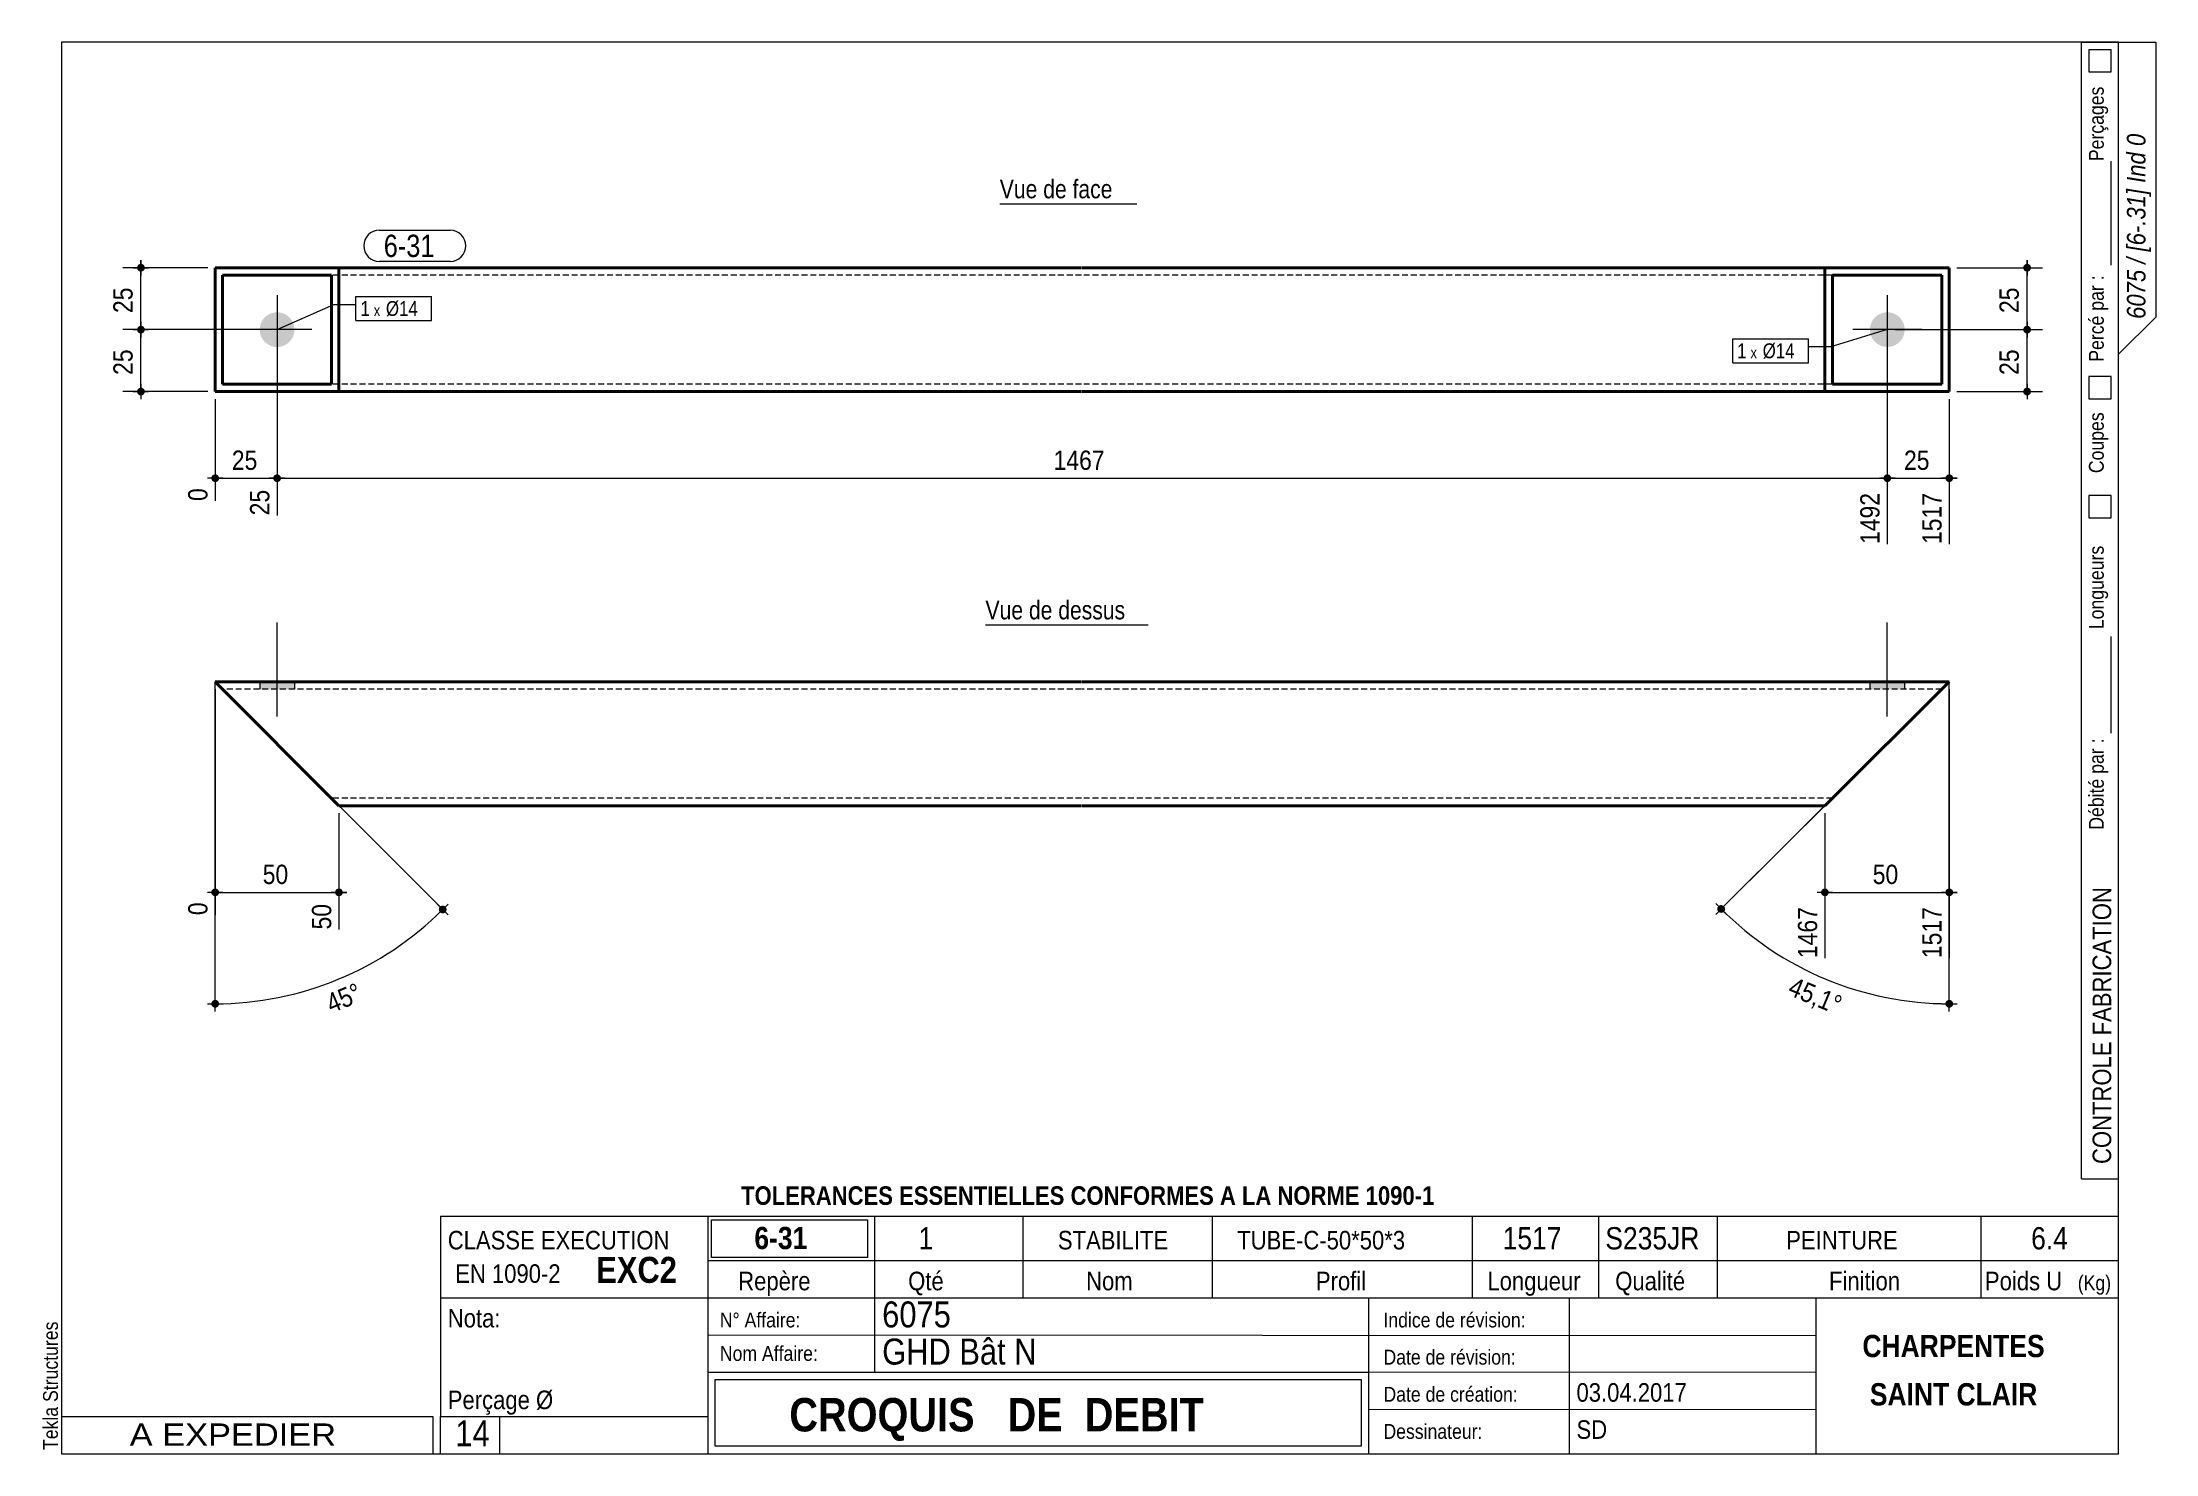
# Model space of a CAD drawing. Header units: millimetres. Extents: x 2 to 287, y 5 to 195.
import ezdxf

# ---------------------------------------------------------------- set-up
doc = ezdxf.new("R2010")
doc.units = ezdxf.units.MM
doc.linetypes.add('CACHE2', pattern=[1.190625, 0.79375, -0.396875])
for name, color, linetype, lineweight in [('Autre type objet', 1, 'Continuous', 0), ('Boulon', 7, 'Continuous', 0), ('Cache', 7, 'Continuous', 0), ('Cotation', 7, 'Continuous', 0), ('Désignation boulon', 3, 'Continuous', 0), ('Feuille dessin', 5, 'Continuous', 0), ('Piece', 2, 'Continuous', 0), ('Repère pièce', 3, 'Continuous', 0)]:
    doc.layers.add(name, color=color, linetype=linetype, lineweight=lineweight)
doc.styles.add('ARIAL', font='ARIAL.TTF')
doc.styles.add('ARIAL_BOLD', font='ARIALBD.TTF')
doc.styles.add('ARIAL_ITALIC', font='ARIALI.TTF')
doc.styles.add('ARIAL_NARROW', font='ARIAL.TTF')
doc.styles.add('COMIC_SANS_MS', font='COMIC.TTF')

# ---------------------------------------------------------------- blocks, each defined once
blk = doc.blocks.new('*A1')
at = {"layer": 'Boulon'}
blk.add_hatch(color=256, dxfattribs=at).paths.add_polyline_path([(250.91, 158.65), (250.97, 158.65), (251.03, 158.64), (251.08, 158.64), (251.14, 158.63), (251.2, 158.62), (251.25, 158.62), (251.31, 158.61), (251.37, 158.59), (251.42, 158.58), (251.48, 158.57), (251.53, 158.55), (251.59, 158.53), (251.64, 158.51), (251.69, 158.49), (251.75, 158.47), (251.8, 158.45), (251.85, 158.43), (251.9, 158.4), (251.95, 158.37), (252, 158.35), (252.05, 158.32), (252.1, 158.29), (252.15, 158.26), (252.2, 158.22), (252.24, 158.19), (252.29, 158.16), (252.33, 158.12), (252.38, 158.08), (252.42, 158.05), (252.46, 158.01), (252.5, 157.97), (252.54, 157.93), (252.58, 157.88), (252.62, 157.84), (252.66, 157.8), (252.69, 157.75), (252.73, 157.71), (252.76, 157.66), (252.79, 157.61), (252.83, 157.56), (252.86, 157.52), (252.88, 157.47), (252.91, 157.42), (252.94, 157.37), (252.96, 157.31), (252.99, 157.26), (253.01, 157.21), (253.03, 157.16), (253.05, 157.1), (253.07, 157.05), (253.09, 156.99), (253.1, 156.94), (253.12, 156.88), (253.13, 156.83), (253.14, 156.77), (253.15, 156.72), (253.16, 156.66), (253.17, 156.6), (253.18, 156.55), (253.18, 156.49), (253.18, 156.43), (253.19, 156.37), (253.19, 156.32), (253.19, 156.26), (253.18, 156.2), (253.18, 156.15), (253.18, 156.09), (253.17, 156.03), (253.16, 155.97), (253.15, 155.92), (253.14, 155.86), (253.13, 155.81), (253.12, 155.75), (253.1, 155.69), (253.09, 155.64), (253.07, 155.58), (253.05, 155.53), (253.03, 155.48), (253.01, 155.42), (252.99, 155.37), (252.96, 155.32), (252.94, 155.27), (252.91, 155.22), (252.88, 155.17), (252.86, 155.12), (252.83, 155.07), (252.79, 155.02), (252.76, 154.97), (252.73, 154.93), (252.69, 154.88), (252.66, 154.84), (252.62, 154.79), (252.58, 154.75), (252.54, 154.71), (252.5, 154.67), (252.46, 154.63), (252.42, 154.59), (252.38, 154.55), (252.33, 154.51), (252.29, 154.48), (252.24, 154.44), (252.2, 154.41), (252.15, 154.38), (252.1, 154.35), (252.05, 154.32), (252, 154.29), (251.95, 154.26), (251.9, 154.23), (251.85, 154.21), (251.8, 154.18), (251.75, 154.16), (251.69, 154.14), (251.64, 154.12), (251.59, 154.1), (251.53, 154.08), (251.48, 154.07), (251.42, 154.05), (251.37, 154.04), (251.31, 154.03), (251.25, 154.02), (251.2, 154.01), (251.14, 154), (251.08, 153.99), (251.03, 153.99), (250.97, 153.99), (250.91, 153.98), (250.85, 153.98), (250.8, 153.98), (250.74, 153.99), (250.68, 153.99), (250.63, 153.99), (250.57, 154), (250.51, 154.01), (250.45, 154.02), (250.4, 154.03), (250.34, 154.04), (250.29, 154.05), (250.23, 154.07), (250.18, 154.08), (250.12, 154.1), (250.07, 154.12), (250.01, 154.14), (249.96, 154.16), (249.91, 154.18), (249.86, 154.21), (249.8, 154.23), (249.75, 154.26), (249.7, 154.29), (249.65, 154.32), (249.61, 154.35), (249.56, 154.38), (249.51, 154.41), (249.46, 154.44), (249.42, 154.48), (249.37, 154.51), (249.33, 154.55), (249.29, 154.59), (249.24, 154.63), (249.2, 154.67), (249.16, 154.71), (249.12, 154.75), (249.09, 154.79), (249.05, 154.84), (249.01, 154.88), (248.98, 154.93), (248.95, 154.97), (248.91, 155.02), (248.88, 155.07), (248.85, 155.12), (248.82, 155.17), (248.8, 155.22), (248.77, 155.27), (248.74, 155.32), (248.72, 155.37), (248.7, 155.42), (248.68, 155.48), (248.66, 155.53), (248.64, 155.58), (248.62, 155.64), (248.61, 155.69), (248.59, 155.75), (248.58, 155.81), (248.57, 155.86), (248.55, 155.92), (248.55, 155.97), (248.54, 156.03), (248.53, 156.09), (248.53, 156.15), (248.52, 156.2), (248.52, 156.26), (248.52, 156.32), (248.52, 156.37), (248.52, 156.43), (248.53, 156.49), (248.53, 156.55), (248.54, 156.6), (248.55, 156.66), (248.55, 156.72), (248.57, 156.77), (248.58, 156.83), (248.59, 156.88), (248.61, 156.94), (248.62, 156.99), (248.64, 157.05), (248.66, 157.1), (248.68, 157.16), (248.7, 157.21), (248.72, 157.26), (248.74, 157.31), (248.77, 157.37), (248.8, 157.42), (248.82, 157.47), (248.85, 157.52), (248.88, 157.56), (248.91, 157.61), (248.95, 157.66), (248.98, 157.71), (249.01, 157.75), (249.05, 157.8), (249.09, 157.84), (249.12, 157.88), (249.16, 157.93), (249.2, 157.97), (249.24, 158.01), (249.29, 158.05), (249.33, 158.08), (249.37, 158.12), (249.42, 158.16), (249.46, 158.19), (249.51, 158.22), (249.56, 158.26), (249.61, 158.29), (249.65, 158.32), (249.7, 158.35), (249.75, 158.37), (249.8, 158.4), (249.86, 158.43), (249.91, 158.45), (249.96, 158.47), (250.01, 158.49), (250.07, 158.51), (250.12, 158.53), (250.18, 158.55), (250.23, 158.57), (250.29, 158.58), (250.34, 158.59), (250.4, 158.61), (250.45, 158.62), (250.51, 158.62), (250.57, 158.63), (250.63, 158.64), (250.68, 158.64), (250.74, 158.65), (250.8, 158.65), (250.85, 158.65)], flags=17)
at = {"layer": 'Boulon', "linetype": 'Continuous', "lineweight": 0}
for p, q in [((250.85, 160.98), (250.85, 151.65)), ((255.52, 156.32), (246.19, 156.32))]:
    blk.add_line(p, q, dxfattribs=at)
blk = doc.blocks.new('*A2')
at = {"layer": 'Boulon'}
blk.add_hatch(color=256, dxfattribs=at).paths.add_polyline_path([(34.07, 158.65), (34.13, 158.65), (34.18, 158.64), (34.24, 158.64), (34.3, 158.63), (34.36, 158.62), (34.41, 158.62), (34.47, 158.61), (34.52, 158.59), (34.58, 158.58), (34.64, 158.57), (34.69, 158.55), (34.74, 158.53), (34.8, 158.51), (34.85, 158.49), (34.91, 158.47), (34.96, 158.45), (35.01, 158.43), (35.06, 158.4), (35.11, 158.37), (35.16, 158.35), (35.21, 158.32), (35.26, 158.29), (35.31, 158.26), (35.36, 158.22), (35.4, 158.19), (35.45, 158.16), (35.49, 158.12), (35.54, 158.08), (35.58, 158.05), (35.62, 158.01), (35.66, 157.97), (35.7, 157.93), (35.74, 157.88), (35.78, 157.84), (35.82, 157.8), (35.85, 157.75), (35.89, 157.71), (35.92, 157.66), (35.95, 157.61), (35.98, 157.57), (36.01, 157.52), (36.04, 157.47), (36.07, 157.42), (36.1, 157.37), (36.12, 157.31), (36.15, 157.26), (36.17, 157.21), (36.19, 157.16), (36.21, 157.1), (36.23, 157.05), (36.25, 156.99), (36.26, 156.94), (36.28, 156.88), (36.29, 156.83), (36.3, 156.77), (36.31, 156.72), (36.32, 156.66), (36.33, 156.6), (36.34, 156.55), (36.34, 156.49), (36.34, 156.43), (36.35, 156.37), (36.35, 156.32), (36.35, 156.26), (36.34, 156.2), (36.34, 156.15), (36.34, 156.09), (36.33, 156.03), (36.32, 155.97), (36.31, 155.92), (36.3, 155.86), (36.29, 155.81), (36.28, 155.75), (36.26, 155.69), (36.25, 155.64), (36.23, 155.59), (36.21, 155.53), (36.19, 155.48), (36.17, 155.42), (36.15, 155.37), (36.12, 155.32), (36.1, 155.27), (36.07, 155.22), (36.04, 155.17), (36.01, 155.12), (35.98, 155.07), (35.95, 155.02), (35.92, 154.97), (35.89, 154.93), (35.85, 154.88), (35.82, 154.84), (35.78, 154.79), (35.74, 154.75), (35.7, 154.71), (35.66, 154.67), (35.62, 154.63), (35.58, 154.59), (35.54, 154.55), (35.49, 154.51), (35.45, 154.48), (35.4, 154.44), (35.36, 154.41), (35.31, 154.38), (35.26, 154.35), (35.21, 154.32), (35.16, 154.29), (35.11, 154.26), (35.06, 154.23), (35.01, 154.21), (34.96, 154.18), (34.91, 154.16), (34.85, 154.14), (34.8, 154.12), (34.75, 154.1), (34.69, 154.08), (34.64, 154.07), (34.58, 154.05), (34.52, 154.04), (34.47, 154.03), (34.41, 154.02), (34.36, 154.01), (34.3, 154), (34.24, 153.99), (34.19, 153.99), (34.13, 153.99), (34.07, 153.98), (34.01, 153.98), (33.96, 153.98), (33.9, 153.99), (33.84, 153.99), (33.79, 153.99), (33.73, 154), (33.67, 154.01), (33.61, 154.02), (33.56, 154.03), (33.5, 154.04), (33.45, 154.05), (33.39, 154.07), (33.34, 154.08), (33.28, 154.1), (33.23, 154.12), (33.17, 154.14), (33.12, 154.16), (33.07, 154.18), (33.02, 154.21), (32.96, 154.23), (32.91, 154.26), (32.86, 154.29), (32.81, 154.32), (32.77, 154.35), (32.72, 154.38), (32.67, 154.41), (32.62, 154.44), (32.58, 154.48), (32.53, 154.51), (32.49, 154.55), (32.45, 154.59), (32.4, 154.63), (32.36, 154.67), (32.32, 154.71), (32.28, 154.75), (32.25, 154.79), (32.21, 154.84), (32.17, 154.88), (32.14, 154.93), (32.11, 154.97), (32.07, 155.02), (32.04, 155.07), (32.01, 155.12), (31.98, 155.17), (31.96, 155.22), (31.93, 155.27), (31.9, 155.32), (31.88, 155.37), (31.86, 155.42), (31.84, 155.48), (31.82, 155.53), (31.8, 155.58), (31.78, 155.64), (31.76, 155.69), (31.75, 155.75), (31.74, 155.81), (31.72, 155.86), (31.71, 155.92), (31.71, 155.97), (31.7, 156.03), (31.69, 156.09), (31.69, 156.14), (31.68, 156.2), (31.68, 156.26), (31.68, 156.32), (31.68, 156.37), (31.68, 156.43), (31.69, 156.49), (31.69, 156.54), (31.7, 156.6), (31.71, 156.66), (31.71, 156.72), (31.72, 156.77), (31.74, 156.83), (31.75, 156.88), (31.76, 156.94), (31.78, 156.99), (31.8, 157.05), (31.82, 157.1), (31.84, 157.16), (31.86, 157.21), (31.88, 157.26), (31.9, 157.31), (31.93, 157.37), (31.96, 157.42), (31.98, 157.47), (32.01, 157.52), (32.04, 157.56), (32.07, 157.61), (32.11, 157.66), (32.14, 157.71), (32.17, 157.75), (32.21, 157.8), (32.25, 157.84), (32.28, 157.88), (32.32, 157.93), (32.36, 157.97), (32.4, 158.01), (32.45, 158.05), (32.49, 158.08), (32.53, 158.12), (32.58, 158.16), (32.62, 158.19), (32.67, 158.22), (32.72, 158.26), (32.76, 158.29), (32.81, 158.32), (32.86, 158.35), (32.91, 158.37), (32.96, 158.4), (33.02, 158.43), (33.07, 158.45), (33.12, 158.47), (33.17, 158.49), (33.23, 158.51), (33.28, 158.53), (33.34, 158.55), (33.39, 158.57), (33.45, 158.58), (33.5, 158.59), (33.56, 158.61), (33.61, 158.62), (33.67, 158.62), (33.73, 158.63), (33.78, 158.64), (33.84, 158.64), (33.9, 158.65), (33.96, 158.65), (34.01, 158.65)], flags=17)
at = {"layer": 'Boulon', "linetype": 'Continuous', "lineweight": 0}
for p, q in [((34.01, 160.98), (34.01, 151.65)), ((38.68, 156.32), (29.35, 156.32))]:
    blk.add_line(p, q, dxfattribs=at)
blk = doc.blocks.new('*A3')
at = {"layer": 'Cache', "color": 7, "linetype": 'CACHE2', "lineweight": 20}
for p, q in [((142.346607, 163.65), (41.346661, 163.65)), ((243.451519, 163.65), (142.446607, 163.65)), ((142.346607, 148.983333), (41.346614, 148.983333)), ((243.451472, 148.983333), (142.446607, 148.983333))]:
    blk.add_line(p, q, dxfattribs=at)
at = {"layer": 'Piece', "color": 2, "linetype": 'Continuous', "lineweight": 40}
for p, q in [((25.68, 164.65), (142.346607, 164.65)), ((25.68, 164.65), (25.68, 147.983333)), ((26.68, 148.983333), (26.680047, 163.65)), ((41.346661, 163.65), (26.680047, 163.65)), ((41.346614, 148.983333), (41.346661, 163.65)), ((42.346607, 147.983333), (42.346661, 164.65)), ((142.446607, 164.65), (259.195194, 164.65)), ((242.446553, 147.983333), (242.446607, 164.65)), ((243.451472, 148.983333), (243.451519, 163.65)), ((258.190275, 163.65), (243.451519, 163.65)), ((258.190228, 148.983333), (258.190275, 163.65)), ((259.195194, 164.65), (259.195194, 147.983333)), ((41.346614, 148.983333), (26.68, 148.983333)), ((258.190228, 148.983333), (243.451472, 148.983333)), ((25.68, 147.983333), (142.346607, 147.983333)), ((142.446607, 147.983333), (259.195194, 147.983333))]:
    blk.add_line(p, q, dxfattribs=at)
blk = doc.blocks.new('*A4')
at = {"layer": 'Boulon'}
blk.add_hatch(color=256, dxfattribs=at).paths.add_polyline_path([(248.52, 107.9), (248.52, 108.9), (253.19, 108.9), (253.19, 107.9)], flags=17)
at = {"layer": 'Boulon', "linetype": 'Continuous', "lineweight": 0}
for p, q in [((250.85, 104.23), (250.85, 116.9)), ((248.52, 108.9), (248.52, 107.9)), ((253.19, 108.9), (253.19, 107.9))]:
    blk.add_line(p, q, dxfattribs=at)
blk = doc.blocks.new('*A5')
at = {"layer": 'Boulon'}
blk.add_hatch(color=256, dxfattribs=at).paths.add_polyline_path([(31.68, 107.9), (31.68, 108.9), (36.35, 108.9), (36.35, 107.9)], flags=17)
at = {"layer": 'Boulon', "linetype": 'Continuous', "lineweight": 0}
for p, q in [((34.01, 104.23), (34.01, 116.9)), ((31.68, 108.9), (31.68, 107.9)), ((36.35, 108.9), (36.35, 107.9))]:
    blk.add_line(p, q, dxfattribs=at)
blk = doc.blocks.new('*A6')
at = {"layer": 'Cache', "color": 7, "linetype": 'CACHE2', "lineweight": 20}
for p, q in [((42.346607, 92.233333), (25.68, 108.9)), ((142.346607, 107.9), (26.68, 107.9)), ((41.346661, 93.233333), (26.680047, 107.9)), ((258.190275, 107.9), (142.446607, 107.9)), ((242.446553, 92.233333), (258.190275, 107.9)), ((243.451472, 93.233333), (258.190228, 107.9)), ((142.346607, 93.233333), (41.346614, 93.233333)), ((243.451519, 93.233333), (142.446607, 93.233333)), ((243.451472, 93.233333), (243.451519, 93.233333))]:
    blk.add_line(p, q, dxfattribs=at)
at = {"layer": 'Piece', "color": 2, "linetype": 'Continuous', "lineweight": 40}
for p, q in [((42.346661, 92.233333), (25.68, 108.9)), ((25.68, 108.9), (142.346607, 108.9)), ((142.446607, 108.9), (259.195194, 108.9)), ((259.195194, 108.9), (242.446607, 92.233333)), ((42.346607, 92.233333), (142.346607, 92.233333)), ((142.446607, 92.233333), (242.446607, 92.233333)), ((242.446607, 92.233333), (242.446553, 92.233333))]:
    blk.add_line(p, q, dxfattribs=at)
blk = doc.blocks.new('*A7')
at = {"layer": 'Feuille dessin', "linetype": 'Continuous', "lineweight": 0}
for p, q in [((282, 195), (5, 195)), ((5, 195), (5, 5)), ((282, 5), (282, 195)), ((5, 5), (282, 5))]:
    blk.add_line(p, q, dxfattribs=at)
at = {"layer": 'Feuille dessin', "style": 'ARIAL', "width": 0.85}
blk.add_text('Tekla Structures', height=2, rotation=90, dxfattribs=at).set_placement((4.5, 5.5))
blk = doc.blocks.new('*A8')
at = {"layer": 'Autre type objet', "linetype": 'Continuous', "lineweight": 0}
for p, q in [((277, 42), (277, 195)), ((277, 195), (287, 195)), ((278, 194), (278, 191)), ((281, 194), (278, 194)), ((281, 191), (281, 194)), ((282, 42), (282, 195)), ((287, 195), (287, 158)), ((278, 191), (281, 191)), ((281, 165), (281, 179)), ((287, 158), (282, 153)), ((278, 150), (278, 147)), ((281, 150), (278, 150)), ((281, 147), (281, 150)), ((278, 147), (281, 147)), ((278, 134), (278, 131)), ((281, 134), (278, 134)), ((281, 131), (281, 134)), ((278, 131), (281, 131)), ((281, 102), (281, 115)), ((277, 42), (282, 42))]:
    blk.add_line(p, q, dxfattribs=at)
at = {"layer": 'Autre type objet', "width": 0.85}
for s, height, style, p in [('Perçages', 2, 'ARIAL', (280, 179)), ('6075 / [6-.31] Ind 0', 2.5, 'ARIAL_ITALIC', (285.619109, 157.760245)), ('Percé par :', 2, 'ARIAL', (280, 152)), ('Coupes', 2, 'ARIAL', (280, 137)), ('Longueurs', 2, 'ARIAL', (280, 116)), ('Débité par :', 2, 'ARIAL', (280, 89)), ('CONTROLE FABRICATION', 2.5, 'ARIAL', (281, 44))]:
    blk.add_text(s, height=height, rotation=90, dxfattribs=dict(at, style=style)).set_placement(p)
blk = doc.blocks.new('*A9')
at = {"layer": 'Autre type objet', "linetype": 'Continuous', "lineweight": 0}
for p, q in [((56, 37), (92, 37)), ((56, 37), (56, 10)), ((92, 37), (92, 10)), ((56, 26), (92, 26)), ((56, 10), (92, 10)), ((56, 5), (56, 10)), ((64, 5), (64, 10)), ((56, 5), (64, 5))]:
    blk.add_line(p, q, dxfattribs=at)
at = {"layer": 'Autre type objet', "width": 0.85}
for s, height, style, p in [('CLASSE EXECUTION', 2.5, 'ARIAL', (57, 32.5)), ('EXC2', 3.5, 'ARIAL_BOLD', (77, 28)), ('EN 1090-2', 2.5, 'ARIAL', (58, 28)), ('Nota:', 2.5, 'ARIAL', (57, 22)), ('Perçage Ø', 2.5, 'ARIAL', (57, 11)), ('14', 3.5, 'ARIAL_NARROW', (58.014234, 6))]:
    blk.add_text(s, height=height, dxfattribs=dict(at, style=style)).set_placement(p)
blk = doc.blocks.new('*A10')
at = {"layer": 'Autre type objet', "linetype": 'Continuous', "lineweight": 0}
for p, q in [((92, 37), (282, 37)), ((92, 37), (92, 31)), ((114.5, 31), (114.5, 37)), ((134.5, 31), (134.5, 37)), ((160, 31), (160, 37)), ((195, 31), (195, 37)), ((212, 31), (212, 37)), ((228, 31), (228, 37)), ((263.5, 31), (263.5, 37)), ((282, 31), (282, 37)), ((92.51953, 36.5), (113.5, 36.5)), ((92.51953, 31.394341), (92.51953, 36.5)), ((113.5, 36.5), (113.5, 31.394341)), ((113.5, 31.394341), (92.51953, 31.394341)), ((92, 31), (282, 31)), ((92, 31), (92, 5)), ((114.5, 16), (114.5, 31)), ((134.5, 26), (134.5, 31)), ((160, 26), (160, 31)), ((195, 26), (195, 31)), ((212, 26), (212, 31)), ((228, 26), (228, 31)), ((263.5, 26), (263.5, 31)), ((282, 5), (282, 31)), ((92, 26), (282, 26)), ((181, 26), (181, 5)), ((208, 26), (208, 5)), ((241.262466, 5), (241.262466, 26)), ((92, 21), (241.327069, 20.935451)), ((92, 16), (181, 16)), ((93, 15), (180, 15)), ((93, 6), (93, 15)), ((180, 15), (180, 6)), ((181, 16), (241.297815, 16.021151)), ((181, 11), (241.217807, 10.969512)), ((180, 6), (93, 6)), ((92, 5), (282, 5))]:
    blk.add_line(p, q, dxfattribs=at)
at = {"layer": 'Autre type objet', "width": 0.85}
for s, height, style, p in [('TOLERANCES ESSENTIELLES CONFORMES A LA NORME 1090-1', 2.5, 'ARIAL_BOLD', (96.5, 38.5)), ('6-31', 3, 'ARIAL_BOLD', (98.285724, 32.540141)), ('1', 3, 'ARIAL', (120.389893, 32.5)), ('STABILITE', 2.5, 'ARIAL', (139.159546, 32.5)), ('TUBE-C-50*50*3', 2.5, 'ARIAL', (163.315063, 32.5)), ('1517', 3, 'ARIAL', (199.053223, 32.5)), ('S235JR', 3, 'ARIAL', (212.880127, 32.5)), ('PEINTURE', 2.5, 'ARIAL', (237.24646, 32.5)), ('6.4', 3, 'ARIAL', (270.222412, 32.5)), ('Repère', 2.5, 'ARIAL', (96.112978, 27)), ('Qté', 2.5, 'ARIAL', (119, 27)), ('Nom', 2.5, 'ARIAL', (142.961426, 27)), ('Profil', 2.5, 'ARIAL', (173.903564, 27)), ('Longueur', 2.5, 'ARIAL', (197, 27)), ('Qualité', 2.5, 'ARIAL', (214.218018, 27)), ('Finition', 2.5, 'ARIAL', (243, 27)), ('Poids U', 2.5, 'ARIAL', (264, 27)), ('(Kg)', 2, 'ARIAL', (276.5, 27)), ('N° Affaire:', 2, 'ARIAL', (93.640566, 22)), ('6075', 3.5, 'ARIAL', (115.5, 22)), ('Indice de révision:', 2, 'ARIAL', (183, 22)), ('GHD Bât N', 3.5, 'ARIAL', (115.5, 17)), ('CHARPENTES', 3, 'ARIAL_BOLD', (247.5, 18)), ('Nom Affaire:', 2, 'ARIAL', (93.640566, 17.5)), ('Date de révision:', 2, 'ARIAL', (183, 17)), ('03.04.2017', 2.5, 'ARIAL', (209, 12)), ('SAINT CLAIR', 3, 'ARIAL_BOLD', (248.5, 11.5)), ('CROQUIS   DE  DEBIT', 4.5, 'ARIAL_BOLD', (103, 8)), ('Date de création:', 2, 'ARIAL', (183, 12)), ('Dessinateur:', 2, 'ARIAL', (183, 7)), ('SD', 2.5, 'ARIAL', (209, 7))]:
    blk.add_text(s, height=height, dxfattribs=dict(at, style=style)).set_placement(p)
blk = doc.blocks.new('*A11')
at = {"layer": 'Autre type objet', "linetype": 'Continuous', "lineweight": 0}
for p, q in [((5, 10), (55, 10)), ((5, 10), (5, 5)), ((55, 10), (55, 5)), ((5, 5), (55, 5))]:
    blk.add_line(p, q, dxfattribs=at)
at = {"layer": 'Autre type objet', "style": 'ARIAL', "width": 1.105}
blk.add_text('A EXPEDIER', height=3, dxfattribs=at).set_placement((14.169647, 6.073465))
blk = doc.blocks.new('*A12')
at = {"layer": 'Cotation'}
for points in [[(15.65, 155.8), (15.63, 155.8), (15.6, 155.8), (15.58, 155.81), (15.55, 155.81), (15.53, 155.82), (15.5, 155.83), (15.48, 155.84), (15.46, 155.85), (15.43, 155.86), (15.41, 155.87), (15.39, 155.88), (15.37, 155.9), (15.35, 155.91), (15.33, 155.93), (15.31, 155.95), (15.29, 155.97), (15.28, 155.99), (15.26, 156.01), (15.25, 156.03), (15.23, 156.05), (15.22, 156.07), (15.21, 156.09), (15.2, 156.12), (15.19, 156.14), (15.18, 156.17), (15.18, 156.19), (15.17, 156.22), (15.17, 156.24), (15.16, 156.27), (15.16, 156.29), (15.16, 156.32), (15.16, 156.34), (15.16, 156.37), (15.17, 156.39), (15.17, 156.42), (15.18, 156.44), (15.18, 156.47), (15.19, 156.49), (15.2, 156.52), (15.21, 156.54), (15.22, 156.56), (15.23, 156.58), (15.25, 156.61), (15.26, 156.63), (15.28, 156.65), (15.29, 156.67), (15.31, 156.68), (15.33, 156.7), (15.35, 156.72), (15.37, 156.73), (15.39, 156.75), (15.41, 156.76), (15.43, 156.78), (15.46, 156.79), (15.48, 156.8), (15.5, 156.81), (15.53, 156.81), (15.55, 156.82), (15.58, 156.83), (15.6, 156.83), (15.63, 156.83), (15.65, 156.84), (15.68, 156.84), (15.71, 156.84), (15.73, 156.83), (15.76, 156.83), (15.78, 156.83), (15.81, 156.82), (15.83, 156.81), (15.86, 156.81), (15.88, 156.8), (15.9, 156.79), (15.93, 156.78), (15.95, 156.76), (15.97, 156.75), (15.99, 156.73), (16.01, 156.72), (16.03, 156.7), (16.05, 156.68), (16.07, 156.67), (16.08, 156.65), (16.1, 156.63), (16.11, 156.61), (16.13, 156.58), (16.14, 156.56), (16.15, 156.54), (16.16, 156.52), (16.17, 156.49), (16.18, 156.47), (16.18, 156.44), (16.19, 156.42), (16.19, 156.39), (16.2, 156.37), (16.2, 156.34), (16.2, 156.32), (16.2, 156.29), (16.2, 156.27), (16.19, 156.24), (16.19, 156.22), (16.18, 156.19), (16.18, 156.17), (16.17, 156.14), (16.16, 156.12), (16.15, 156.09), (16.14, 156.07), (16.13, 156.05), (16.11, 156.03), (16.1, 156.01), (16.08, 155.99), (16.07, 155.97), (16.05, 155.95), (16.03, 155.93), (16.01, 155.91), (15.99, 155.9), (15.97, 155.88), (15.95, 155.87), (15.93, 155.86), (15.9, 155.85), (15.88, 155.84), (15.86, 155.83), (15.83, 155.82), (15.81, 155.81), (15.78, 155.81), (15.76, 155.8), (15.73, 155.8), (15.71, 155.8), (15.68, 155.8)], [(15.65, 147.46), (15.63, 147.47), (15.6, 147.47), (15.58, 147.47), (15.55, 147.48), (15.53, 147.49), (15.5, 147.49), (15.48, 147.5), (15.46, 147.51), (15.43, 147.52), (15.41, 147.54), (15.39, 147.55), (15.37, 147.57), (15.35, 147.58), (15.33, 147.6), (15.31, 147.62), (15.29, 147.63), (15.28, 147.65), (15.26, 147.67), (15.25, 147.69), (15.23, 147.72), (15.22, 147.74), (15.21, 147.76), (15.2, 147.78), (15.19, 147.81), (15.18, 147.83), (15.18, 147.86), (15.17, 147.88), (15.17, 147.91), (15.16, 147.93), (15.16, 147.96), (15.16, 147.98), (15.16, 148.01), (15.16, 148.03), (15.17, 148.06), (15.17, 148.08), (15.18, 148.11), (15.18, 148.13), (15.19, 148.16), (15.2, 148.18), (15.21, 148.21), (15.22, 148.23), (15.23, 148.25), (15.25, 148.27), (15.26, 148.29), (15.28, 148.31), (15.29, 148.33), (15.31, 148.35), (15.33, 148.37), (15.35, 148.39), (15.37, 148.4), (15.39, 148.42), (15.41, 148.43), (15.43, 148.44), (15.46, 148.45), (15.48, 148.46), (15.5, 148.47), (15.53, 148.48), (15.55, 148.49), (15.58, 148.49), (15.6, 148.5), (15.63, 148.5), (15.65, 148.5), (15.68, 148.5), (15.71, 148.5), (15.73, 148.5), (15.76, 148.5), (15.78, 148.49), (15.81, 148.49), (15.83, 148.48), (15.86, 148.47), (15.88, 148.46), (15.9, 148.45), (15.93, 148.44), (15.95, 148.43), (15.97, 148.42), (15.99, 148.4), (16.01, 148.39), (16.03, 148.37), (16.05, 148.35), (16.07, 148.33), (16.08, 148.31), (16.1, 148.29), (16.11, 148.27), (16.13, 148.25), (16.14, 148.23), (16.15, 148.21), (16.16, 148.18), (16.17, 148.16), (16.18, 148.13), (16.18, 148.11), (16.19, 148.08), (16.19, 148.06), (16.2, 148.03), (16.2, 148.01), (16.2, 147.98), (16.2, 147.96), (16.2, 147.93), (16.19, 147.91), (16.19, 147.88), (16.18, 147.86), (16.18, 147.83), (16.17, 147.81), (16.16, 147.78), (16.15, 147.76), (16.14, 147.74), (16.13, 147.72), (16.11, 147.69), (16.1, 147.67), (16.08, 147.65), (16.07, 147.63), (16.05, 147.62), (16.03, 147.6), (16.01, 147.58), (15.99, 147.57), (15.97, 147.55), (15.95, 147.54), (15.93, 147.52), (15.9, 147.51), (15.88, 147.5), (15.86, 147.49), (15.83, 147.49), (15.81, 147.48), (15.78, 147.47), (15.76, 147.47), (15.73, 147.47), (15.71, 147.46), (15.68, 147.46)]]:
    blk.add_hatch(color=256, dxfattribs=at).paths.add_polyline_path(points, flags=17)
at = {"layer": 'Cotation', "linetype": 'Continuous', "lineweight": 0}
for p, q in [((15.68, 157.36), (15.68, 155.28)), ((15.68, 156.32), (15.68, 157.36)), ((33.01, 156.32), (13.26, 156.32)), ((14.64, 156.32), (16.72, 156.32)), ((15.68, 147.98), (15.68, 156.32)), ((15.68, 149.02), (15.68, 146.94)), ((24.68, 147.98), (13.26, 147.98)), ((14.64, 147.98), (16.72, 147.98)), ((15.68, 147.98), (15.68, 146.94))]:
    blk.add_line(p, q, dxfattribs=at)
at = {"layer": 'Cotation'}
for p in [(15.68, 156.32), (15.68, 147.98)]:
    blk.add_point(p, dxfattribs=at)
at = {"layer": 'Cotation', "style": 'ARIAL', "width": 0.85}
blk.add_text('25', height=2.6, rotation=90.0002, dxfattribs=at).set_placement((14.56, 150.22))
blk = doc.blocks.new('*A13')
at = {"layer": 'Cotation'}
for points in [[(15.65, 164.13), (15.63, 164.13), (15.6, 164.14), (15.58, 164.14), (15.55, 164.15), (15.53, 164.15), (15.5, 164.16), (15.48, 164.17), (15.46, 164.18), (15.43, 164.19), (15.41, 164.2), (15.39, 164.22), (15.37, 164.23), (15.35, 164.25), (15.33, 164.26), (15.31, 164.28), (15.29, 164.3), (15.28, 164.32), (15.26, 164.34), (15.25, 164.36), (15.23, 164.38), (15.22, 164.4), (15.21, 164.43), (15.2, 164.45), (15.19, 164.47), (15.18, 164.5), (15.18, 164.52), (15.17, 164.55), (15.17, 164.57), (15.16, 164.6), (15.16, 164.62), (15.16, 164.65), (15.16, 164.68), (15.16, 164.7), (15.17, 164.73), (15.17, 164.75), (15.18, 164.78), (15.18, 164.8), (15.19, 164.83), (15.2, 164.85), (15.21, 164.87), (15.22, 164.9), (15.23, 164.92), (15.25, 164.94), (15.26, 164.96), (15.28, 164.98), (15.29, 165), (15.31, 165.02), (15.33, 165.04), (15.35, 165.05), (15.37, 165.07), (15.39, 165.08), (15.41, 165.1), (15.43, 165.11), (15.46, 165.12), (15.48, 165.13), (15.5, 165.14), (15.53, 165.15), (15.55, 165.15), (15.58, 165.16), (15.6, 165.16), (15.63, 165.17), (15.65, 165.17), (15.68, 165.17), (15.71, 165.17), (15.73, 165.17), (15.76, 165.16), (15.78, 165.16), (15.81, 165.15), (15.83, 165.15), (15.86, 165.14), (15.88, 165.13), (15.9, 165.12), (15.93, 165.11), (15.95, 165.1), (15.97, 165.08), (15.99, 165.07), (16.01, 165.05), (16.03, 165.04), (16.05, 165.02), (16.07, 165), (16.08, 164.98), (16.1, 164.96), (16.11, 164.94), (16.13, 164.92), (16.14, 164.9), (16.15, 164.87), (16.16, 164.85), (16.17, 164.83), (16.18, 164.8), (16.18, 164.78), (16.19, 164.75), (16.19, 164.73), (16.2, 164.7), (16.2, 164.68), (16.2, 164.65), (16.2, 164.62), (16.2, 164.6), (16.19, 164.57), (16.19, 164.55), (16.18, 164.52), (16.18, 164.5), (16.17, 164.47), (16.16, 164.45), (16.15, 164.43), (16.14, 164.4), (16.13, 164.38), (16.11, 164.36), (16.1, 164.34), (16.08, 164.32), (16.07, 164.3), (16.05, 164.28), (16.03, 164.26), (16.01, 164.25), (15.99, 164.23), (15.97, 164.22), (15.95, 164.2), (15.93, 164.19), (15.9, 164.18), (15.88, 164.17), (15.86, 164.16), (15.83, 164.15), (15.81, 164.15), (15.78, 164.14), (15.76, 164.14), (15.73, 164.13), (15.71, 164.13), (15.68, 164.13)], [(15.65, 155.8), (15.63, 155.8), (15.6, 155.8), (15.58, 155.81), (15.55, 155.81), (15.53, 155.82), (15.5, 155.83), (15.48, 155.84), (15.46, 155.85), (15.43, 155.86), (15.41, 155.87), (15.39, 155.88), (15.37, 155.9), (15.35, 155.91), (15.33, 155.93), (15.31, 155.95), (15.29, 155.97), (15.28, 155.99), (15.26, 156.01), (15.25, 156.03), (15.23, 156.05), (15.22, 156.07), (15.21, 156.09), (15.2, 156.12), (15.19, 156.14), (15.18, 156.17), (15.18, 156.19), (15.17, 156.22), (15.17, 156.24), (15.16, 156.27), (15.16, 156.29), (15.16, 156.32), (15.16, 156.34), (15.16, 156.37), (15.17, 156.39), (15.17, 156.42), (15.18, 156.44), (15.18, 156.47), (15.19, 156.49), (15.2, 156.52), (15.21, 156.54), (15.22, 156.56), (15.23, 156.58), (15.25, 156.61), (15.26, 156.63), (15.28, 156.65), (15.29, 156.67), (15.31, 156.68), (15.33, 156.7), (15.35, 156.72), (15.37, 156.73), (15.39, 156.75), (15.41, 156.76), (15.43, 156.78), (15.46, 156.79), (15.48, 156.8), (15.5, 156.81), (15.53, 156.81), (15.55, 156.82), (15.58, 156.83), (15.6, 156.83), (15.63, 156.83), (15.65, 156.84), (15.68, 156.84), (15.71, 156.84), (15.73, 156.83), (15.76, 156.83), (15.78, 156.83), (15.81, 156.82), (15.83, 156.81), (15.86, 156.81), (15.88, 156.8), (15.9, 156.79), (15.93, 156.78), (15.95, 156.76), (15.97, 156.75), (15.99, 156.73), (16.01, 156.72), (16.03, 156.7), (16.05, 156.68), (16.07, 156.67), (16.08, 156.65), (16.1, 156.63), (16.11, 156.61), (16.13, 156.58), (16.14, 156.56), (16.15, 156.54), (16.16, 156.52), (16.17, 156.49), (16.18, 156.47), (16.18, 156.44), (16.19, 156.42), (16.19, 156.39), (16.2, 156.37), (16.2, 156.34), (16.2, 156.32), (16.2, 156.29), (16.2, 156.27), (16.19, 156.24), (16.19, 156.22), (16.18, 156.19), (16.18, 156.17), (16.17, 156.14), (16.16, 156.12), (16.15, 156.09), (16.14, 156.07), (16.13, 156.05), (16.11, 156.03), (16.1, 156.01), (16.08, 155.99), (16.07, 155.97), (16.05, 155.95), (16.03, 155.93), (16.01, 155.91), (15.99, 155.9), (15.97, 155.88), (15.95, 155.87), (15.93, 155.86), (15.9, 155.85), (15.88, 155.84), (15.86, 155.83), (15.83, 155.82), (15.81, 155.81), (15.78, 155.81), (15.76, 155.8), (15.73, 155.8), (15.71, 155.8), (15.68, 155.8)]]:
    blk.add_hatch(color=256, dxfattribs=at).paths.add_polyline_path(points, flags=17)
at = {"layer": 'Cotation', "linetype": 'Continuous', "lineweight": 0}
for p, q in [((15.68, 165.69), (15.68, 163.61)), ((15.68, 164.65), (15.68, 165.69)), ((24.68, 164.65), (13.26, 164.65)), ((14.64, 164.65), (16.72, 164.65)), ((15.68, 156.32), (15.68, 164.65)), ((15.68, 157.36), (15.68, 155.28)), ((33.01, 156.32), (13.26, 156.32)), ((14.64, 156.32), (16.72, 156.32)), ((15.68, 156.32), (15.68, 155.28))]:
    blk.add_line(p, q, dxfattribs=at)
at = {"layer": 'Cotation'}
for p in [(15.68, 164.65), (15.68, 156.32)]:
    blk.add_point(p, dxfattribs=at)
at = {"layer": 'Cotation', "style": 'ARIAL', "width": 0.85}
blk.add_text('25', height=2.6, rotation=90.0002, dxfattribs=at).set_placement((14.56, 158.55))
blk = doc.blocks.new('*A14')
at = {"layer": 'Cotation'}
for points in [[(269.65, 155.8), (269.63, 155.8), (269.6, 155.8), (269.58, 155.81), (269.55, 155.81), (269.53, 155.82), (269.5, 155.83), (269.48, 155.84), (269.46, 155.85), (269.43, 155.86), (269.41, 155.87), (269.39, 155.88), (269.37, 155.9), (269.35, 155.91), (269.33, 155.93), (269.31, 155.95), (269.29, 155.97), (269.28, 155.99), (269.26, 156.01), (269.25, 156.03), (269.23, 156.05), (269.22, 156.07), (269.21, 156.09), (269.2, 156.12), (269.19, 156.14), (269.18, 156.17), (269.18, 156.19), (269.17, 156.22), (269.17, 156.24), (269.16, 156.27), (269.16, 156.29), (269.16, 156.32), (269.16, 156.34), (269.16, 156.37), (269.17, 156.39), (269.17, 156.42), (269.18, 156.44), (269.18, 156.47), (269.19, 156.49), (269.2, 156.52), (269.21, 156.54), (269.22, 156.56), (269.23, 156.58), (269.25, 156.61), (269.26, 156.63), (269.28, 156.65), (269.29, 156.67), (269.31, 156.68), (269.33, 156.7), (269.35, 156.72), (269.37, 156.73), (269.39, 156.75), (269.41, 156.76), (269.43, 156.78), (269.46, 156.79), (269.48, 156.8), (269.5, 156.81), (269.53, 156.81), (269.55, 156.82), (269.58, 156.83), (269.6, 156.83), (269.63, 156.83), (269.65, 156.84), (269.68, 156.84), (269.71, 156.84), (269.73, 156.83), (269.76, 156.83), (269.78, 156.83), (269.81, 156.82), (269.83, 156.81), (269.86, 156.81), (269.88, 156.8), (269.9, 156.79), (269.93, 156.78), (269.95, 156.76), (269.97, 156.75), (269.99, 156.73), (270.01, 156.72), (270.03, 156.7), (270.05, 156.68), (270.07, 156.67), (270.08, 156.65), (270.1, 156.63), (270.11, 156.61), (270.13, 156.58), (270.14, 156.56), (270.15, 156.54), (270.16, 156.52), (270.17, 156.49), (270.18, 156.47), (270.18, 156.44), (270.19, 156.42), (270.19, 156.39), (270.2, 156.37), (270.2, 156.34), (270.2, 156.32), (270.2, 156.29), (270.2, 156.27), (270.19, 156.24), (270.19, 156.22), (270.18, 156.19), (270.18, 156.17), (270.17, 156.14), (270.16, 156.12), (270.15, 156.09), (270.14, 156.07), (270.13, 156.05), (270.11, 156.03), (270.1, 156.01), (270.08, 155.99), (270.07, 155.97), (270.05, 155.95), (270.03, 155.93), (270.01, 155.91), (269.99, 155.9), (269.97, 155.88), (269.95, 155.87), (269.93, 155.86), (269.9, 155.85), (269.88, 155.84), (269.86, 155.83), (269.83, 155.82), (269.81, 155.81), (269.78, 155.81), (269.76, 155.8), (269.73, 155.8), (269.71, 155.8), (269.68, 155.8)], [(269.65, 147.46), (269.63, 147.47), (269.6, 147.47), (269.58, 147.47), (269.55, 147.48), (269.53, 147.49), (269.5, 147.49), (269.48, 147.5), (269.46, 147.51), (269.43, 147.52), (269.41, 147.54), (269.39, 147.55), (269.37, 147.57), (269.35, 147.58), (269.33, 147.6), (269.31, 147.62), (269.29, 147.63), (269.28, 147.65), (269.26, 147.67), (269.25, 147.69), (269.23, 147.72), (269.22, 147.74), (269.21, 147.76), (269.2, 147.78), (269.19, 147.81), (269.18, 147.83), (269.18, 147.86), (269.17, 147.88), (269.17, 147.91), (269.16, 147.93), (269.16, 147.96), (269.16, 147.98), (269.16, 148.01), (269.16, 148.03), (269.17, 148.06), (269.17, 148.08), (269.18, 148.11), (269.18, 148.13), (269.19, 148.16), (269.2, 148.18), (269.21, 148.21), (269.22, 148.23), (269.23, 148.25), (269.25, 148.27), (269.26, 148.29), (269.28, 148.31), (269.29, 148.33), (269.31, 148.35), (269.33, 148.37), (269.35, 148.39), (269.37, 148.4), (269.39, 148.42), (269.41, 148.43), (269.43, 148.44), (269.46, 148.45), (269.48, 148.46), (269.5, 148.47), (269.53, 148.48), (269.55, 148.49), (269.58, 148.49), (269.6, 148.5), (269.63, 148.5), (269.65, 148.5), (269.68, 148.5), (269.71, 148.5), (269.73, 148.5), (269.76, 148.5), (269.78, 148.49), (269.81, 148.49), (269.83, 148.48), (269.86, 148.47), (269.88, 148.46), (269.9, 148.45), (269.93, 148.44), (269.95, 148.43), (269.97, 148.42), (269.99, 148.4), (270.01, 148.39), (270.03, 148.37), (270.05, 148.35), (270.07, 148.33), (270.08, 148.31), (270.1, 148.29), (270.11, 148.27), (270.13, 148.25), (270.14, 148.23), (270.15, 148.21), (270.16, 148.18), (270.17, 148.16), (270.18, 148.13), (270.18, 148.11), (270.19, 148.08), (270.19, 148.06), (270.2, 148.03), (270.2, 148.01), (270.2, 147.98), (270.2, 147.96), (270.2, 147.93), (270.19, 147.91), (270.19, 147.88), (270.18, 147.86), (270.18, 147.83), (270.17, 147.81), (270.16, 147.78), (270.15, 147.76), (270.14, 147.74), (270.13, 147.72), (270.11, 147.69), (270.1, 147.67), (270.08, 147.65), (270.07, 147.63), (270.05, 147.62), (270.03, 147.6), (270.01, 147.58), (269.99, 147.57), (269.97, 147.55), (269.95, 147.54), (269.93, 147.52), (269.9, 147.51), (269.88, 147.5), (269.86, 147.49), (269.83, 147.49), (269.81, 147.48), (269.78, 147.47), (269.76, 147.47), (269.73, 147.47), (269.71, 147.46), (269.68, 147.46)]]:
    blk.add_hatch(color=256, dxfattribs=at).paths.add_polyline_path(points, flags=17)
at = {"layer": 'Cotation', "linetype": 'Continuous', "lineweight": 0}
for p, q in [((269.68, 157.36), (269.68, 155.28)), ((269.68, 156.32), (269.68, 157.36)), ((251.85, 156.32), (271.76, 156.32)), ((268.64, 156.32), (270.72, 156.32)), ((269.68, 147.98), (269.68, 156.32)), ((269.68, 149.02), (269.68, 146.94)), ((260.2, 147.98), (271.76, 147.98)), ((268.64, 147.98), (270.72, 147.98)), ((269.68, 147.98), (269.68, 146.94))]:
    blk.add_line(p, q, dxfattribs=at)
at = {"layer": 'Cotation'}
for p in [(269.68, 156.32), (269.68, 147.98)]:
    blk.add_point(p, dxfattribs=at)
at = {"layer": 'Cotation', "style": 'ARIAL', "width": 0.85}
blk.add_text('25', height=2.6, rotation=90.0002, dxfattribs=at).set_placement((268.56, 150.22))
blk = doc.blocks.new('*A15')
at = {"layer": 'Cotation'}
for points in [[(269.65, 164.13), (269.63, 164.13), (269.6, 164.14), (269.58, 164.14), (269.55, 164.15), (269.53, 164.15), (269.5, 164.16), (269.48, 164.17), (269.46, 164.18), (269.43, 164.19), (269.41, 164.2), (269.39, 164.22), (269.37, 164.23), (269.35, 164.25), (269.33, 164.26), (269.31, 164.28), (269.29, 164.3), (269.28, 164.32), (269.26, 164.34), (269.25, 164.36), (269.23, 164.38), (269.22, 164.4), (269.21, 164.43), (269.2, 164.45), (269.19, 164.47), (269.18, 164.5), (269.18, 164.52), (269.17, 164.55), (269.17, 164.57), (269.16, 164.6), (269.16, 164.62), (269.16, 164.65), (269.16, 164.68), (269.16, 164.7), (269.17, 164.73), (269.17, 164.75), (269.18, 164.78), (269.18, 164.8), (269.19, 164.83), (269.2, 164.85), (269.21, 164.87), (269.22, 164.9), (269.23, 164.92), (269.25, 164.94), (269.26, 164.96), (269.28, 164.98), (269.29, 165), (269.31, 165.02), (269.33, 165.04), (269.35, 165.05), (269.37, 165.07), (269.39, 165.08), (269.41, 165.1), (269.43, 165.11), (269.46, 165.12), (269.48, 165.13), (269.5, 165.14), (269.53, 165.15), (269.55, 165.15), (269.58, 165.16), (269.6, 165.16), (269.63, 165.17), (269.65, 165.17), (269.68, 165.17), (269.71, 165.17), (269.73, 165.17), (269.76, 165.16), (269.78, 165.16), (269.81, 165.15), (269.83, 165.15), (269.86, 165.14), (269.88, 165.13), (269.9, 165.12), (269.93, 165.11), (269.95, 165.1), (269.97, 165.08), (269.99, 165.07), (270.01, 165.05), (270.03, 165.04), (270.05, 165.02), (270.07, 165), (270.08, 164.98), (270.1, 164.96), (270.11, 164.94), (270.13, 164.92), (270.14, 164.9), (270.15, 164.87), (270.16, 164.85), (270.17, 164.83), (270.18, 164.8), (270.18, 164.78), (270.19, 164.75), (270.19, 164.73), (270.2, 164.7), (270.2, 164.68), (270.2, 164.65), (270.2, 164.62), (270.2, 164.6), (270.19, 164.57), (270.19, 164.55), (270.18, 164.52), (270.18, 164.5), (270.17, 164.47), (270.16, 164.45), (270.15, 164.43), (270.14, 164.4), (270.13, 164.38), (270.11, 164.36), (270.1, 164.34), (270.08, 164.32), (270.07, 164.3), (270.05, 164.28), (270.03, 164.26), (270.01, 164.25), (269.99, 164.23), (269.97, 164.22), (269.95, 164.2), (269.93, 164.19), (269.9, 164.18), (269.88, 164.17), (269.86, 164.16), (269.83, 164.15), (269.81, 164.15), (269.78, 164.14), (269.76, 164.14), (269.73, 164.13), (269.71, 164.13), (269.68, 164.13)], [(269.65, 155.8), (269.63, 155.8), (269.6, 155.8), (269.58, 155.81), (269.55, 155.81), (269.53, 155.82), (269.5, 155.83), (269.48, 155.84), (269.46, 155.85), (269.43, 155.86), (269.41, 155.87), (269.39, 155.88), (269.37, 155.9), (269.35, 155.91), (269.33, 155.93), (269.31, 155.95), (269.29, 155.97), (269.28, 155.99), (269.26, 156.01), (269.25, 156.03), (269.23, 156.05), (269.22, 156.07), (269.21, 156.09), (269.2, 156.12), (269.19, 156.14), (269.18, 156.17), (269.18, 156.19), (269.17, 156.22), (269.17, 156.24), (269.16, 156.27), (269.16, 156.29), (269.16, 156.32), (269.16, 156.34), (269.16, 156.37), (269.17, 156.39), (269.17, 156.42), (269.18, 156.44), (269.18, 156.47), (269.19, 156.49), (269.2, 156.52), (269.21, 156.54), (269.22, 156.56), (269.23, 156.58), (269.25, 156.61), (269.26, 156.63), (269.28, 156.65), (269.29, 156.67), (269.31, 156.68), (269.33, 156.7), (269.35, 156.72), (269.37, 156.73), (269.39, 156.75), (269.41, 156.76), (269.43, 156.78), (269.46, 156.79), (269.48, 156.8), (269.5, 156.81), (269.53, 156.81), (269.55, 156.82), (269.58, 156.83), (269.6, 156.83), (269.63, 156.83), (269.65, 156.84), (269.68, 156.84), (269.71, 156.84), (269.73, 156.83), (269.76, 156.83), (269.78, 156.83), (269.81, 156.82), (269.83, 156.81), (269.86, 156.81), (269.88, 156.8), (269.9, 156.79), (269.93, 156.78), (269.95, 156.76), (269.97, 156.75), (269.99, 156.73), (270.01, 156.72), (270.03, 156.7), (270.05, 156.68), (270.07, 156.67), (270.08, 156.65), (270.1, 156.63), (270.11, 156.61), (270.13, 156.58), (270.14, 156.56), (270.15, 156.54), (270.16, 156.52), (270.17, 156.49), (270.18, 156.47), (270.18, 156.44), (270.19, 156.42), (270.19, 156.39), (270.2, 156.37), (270.2, 156.34), (270.2, 156.32), (270.2, 156.29), (270.2, 156.27), (270.19, 156.24), (270.19, 156.22), (270.18, 156.19), (270.18, 156.17), (270.17, 156.14), (270.16, 156.12), (270.15, 156.09), (270.14, 156.07), (270.13, 156.05), (270.11, 156.03), (270.1, 156.01), (270.08, 155.99), (270.07, 155.97), (270.05, 155.95), (270.03, 155.93), (270.01, 155.91), (269.99, 155.9), (269.97, 155.88), (269.95, 155.87), (269.93, 155.86), (269.9, 155.85), (269.88, 155.84), (269.86, 155.83), (269.83, 155.82), (269.81, 155.81), (269.78, 155.81), (269.76, 155.8), (269.73, 155.8), (269.71, 155.8), (269.68, 155.8)]]:
    blk.add_hatch(color=256, dxfattribs=at).paths.add_polyline_path(points, flags=17)
at = {"layer": 'Cotation', "linetype": 'Continuous', "lineweight": 0}
for p, q in [((269.68, 165.69), (269.68, 163.61)), ((269.68, 164.65), (269.68, 165.69)), ((260.2, 164.65), (271.76, 164.65)), ((268.64, 164.65), (270.72, 164.65)), ((269.68, 156.32), (269.68, 164.65)), ((269.68, 157.36), (269.68, 155.28)), ((251.85, 156.32), (271.76, 156.32)), ((268.64, 156.32), (270.72, 156.32)), ((269.68, 156.32), (269.68, 155.28))]:
    blk.add_line(p, q, dxfattribs=at)
at = {"layer": 'Cotation'}
for p in [(269.68, 164.65), (269.68, 156.32)]:
    blk.add_point(p, dxfattribs=at)
at = {"layer": 'Cotation', "style": 'ARIAL', "width": 0.85}
blk.add_text('25', height=2.6, rotation=90.0002, dxfattribs=at).set_placement((268.56, 158.55))
blk = doc.blocks.new('*A16')
at = {"layer": 'Cotation'}
for points in [[(25.65, 135.8), (25.63, 135.8), (25.6, 135.8), (25.58, 135.81), (25.55, 135.81), (25.53, 135.82), (25.5, 135.83), (25.48, 135.84), (25.46, 135.85), (25.43, 135.86), (25.41, 135.87), (25.39, 135.88), (25.37, 135.9), (25.35, 135.91), (25.33, 135.93), (25.31, 135.95), (25.29, 135.97), (25.28, 135.99), (25.26, 136.01), (25.25, 136.03), (25.23, 136.05), (25.22, 136.07), (25.21, 136.09), (25.2, 136.12), (25.19, 136.14), (25.18, 136.17), (25.18, 136.19), (25.17, 136.22), (25.17, 136.24), (25.16, 136.27), (25.16, 136.29), (25.16, 136.32), (25.16, 136.34), (25.16, 136.37), (25.17, 136.39), (25.17, 136.42), (25.18, 136.44), (25.18, 136.47), (25.19, 136.49), (25.2, 136.52), (25.21, 136.54), (25.22, 136.56), (25.23, 136.58), (25.25, 136.61), (25.26, 136.63), (25.28, 136.65), (25.29, 136.67), (25.31, 136.68), (25.33, 136.7), (25.35, 136.72), (25.37, 136.73), (25.39, 136.75), (25.41, 136.76), (25.43, 136.78), (25.46, 136.79), (25.48, 136.8), (25.5, 136.81), (25.53, 136.81), (25.55, 136.82), (25.58, 136.83), (25.6, 136.83), (25.63, 136.83), (25.65, 136.84), (25.68, 136.84), (25.71, 136.84), (25.73, 136.83), (25.76, 136.83), (25.78, 136.83), (25.81, 136.82), (25.83, 136.81), (25.86, 136.81), (25.88, 136.8), (25.9, 136.79), (25.93, 136.78), (25.95, 136.76), (25.97, 136.75), (25.99, 136.73), (26.01, 136.72), (26.03, 136.7), (26.05, 136.68), (26.07, 136.67), (26.08, 136.65), (26.1, 136.63), (26.11, 136.61), (26.13, 136.58), (26.14, 136.56), (26.15, 136.54), (26.16, 136.52), (26.17, 136.49), (26.18, 136.47), (26.18, 136.44), (26.19, 136.42), (26.19, 136.39), (26.2, 136.37), (26.2, 136.34), (26.2, 136.32), (26.2, 136.29), (26.2, 136.27), (26.19, 136.24), (26.19, 136.22), (26.18, 136.19), (26.18, 136.17), (26.17, 136.14), (26.16, 136.12), (26.15, 136.09), (26.14, 136.07), (26.13, 136.05), (26.11, 136.03), (26.1, 136.01), (26.08, 135.99), (26.07, 135.97), (26.05, 135.95), (26.03, 135.93), (26.01, 135.91), (25.99, 135.9), (25.97, 135.88), (25.95, 135.87), (25.93, 135.86), (25.9, 135.85), (25.88, 135.84), (25.86, 135.83), (25.83, 135.82), (25.81, 135.81), (25.78, 135.81), (25.76, 135.8), (25.73, 135.8), (25.71, 135.8), (25.68, 135.8)], [(33.99, 135.8), (33.96, 135.8), (33.94, 135.8), (33.91, 135.81), (33.89, 135.81), (33.86, 135.82), (33.84, 135.83), (33.81, 135.84), (33.79, 135.85), (33.77, 135.86), (33.75, 135.87), (33.72, 135.88), (33.7, 135.9), (33.68, 135.91), (33.66, 135.93), (33.65, 135.95), (33.63, 135.97), (33.61, 135.99), (33.6, 136.01), (33.58, 136.03), (33.57, 136.05), (33.55, 136.07), (33.54, 136.09), (33.53, 136.12), (33.52, 136.14), (33.52, 136.17), (33.51, 136.19), (33.5, 136.22), (33.5, 136.24), (33.5, 136.27), (33.49, 136.29), (33.49, 136.32), (33.49, 136.34), (33.5, 136.37), (33.5, 136.39), (33.5, 136.42), (33.51, 136.44), (33.52, 136.47), (33.52, 136.49), (33.53, 136.52), (33.54, 136.54), (33.55, 136.56), (33.57, 136.58), (33.58, 136.61), (33.6, 136.63), (33.61, 136.65), (33.63, 136.67), (33.65, 136.68), (33.66, 136.7), (33.68, 136.72), (33.7, 136.73), (33.72, 136.75), (33.75, 136.76), (33.77, 136.78), (33.79, 136.79), (33.81, 136.8), (33.84, 136.81), (33.86, 136.81), (33.89, 136.82), (33.91, 136.83), (33.94, 136.83), (33.96, 136.83), (33.99, 136.84), (34.01, 136.84), (34.04, 136.84), (34.06, 136.83), (34.09, 136.83), (34.11, 136.83), (34.14, 136.82), (34.16, 136.81), (34.19, 136.81), (34.21, 136.8), (34.24, 136.79), (34.26, 136.78), (34.28, 136.76), (34.3, 136.75), (34.32, 136.73), (34.34, 136.72), (34.36, 136.7), (34.38, 136.68), (34.4, 136.67), (34.42, 136.65), (34.43, 136.63), (34.45, 136.61), (34.46, 136.58), (34.47, 136.56), (34.48, 136.54), (34.49, 136.52), (34.5, 136.49), (34.51, 136.47), (34.52, 136.44), (34.52, 136.42), (34.53, 136.39), (34.53, 136.37), (34.53, 136.34), (34.53, 136.32), (34.53, 136.29), (34.53, 136.27), (34.53, 136.24), (34.52, 136.22), (34.52, 136.19), (34.51, 136.17), (34.5, 136.14), (34.49, 136.12), (34.48, 136.09), (34.47, 136.07), (34.46, 136.05), (34.45, 136.03), (34.43, 136.01), (34.42, 135.99), (34.4, 135.97), (34.38, 135.95), (34.36, 135.93), (34.34, 135.91), (34.32, 135.9), (34.3, 135.88), (34.28, 135.87), (34.26, 135.86), (34.24, 135.85), (34.21, 135.84), (34.19, 135.83), (34.16, 135.82), (34.14, 135.81), (34.11, 135.81), (34.09, 135.8), (34.06, 135.8), (34.04, 135.8), (34.01, 135.8)]]:
    blk.add_hatch(color=256, dxfattribs=at).paths.add_polyline_path(points, flags=17)
at = {"layer": 'Cotation', "linetype": 'Continuous', "lineweight": 0}
for p, q in [((34.01, 155.32), (34.01, 131.32)), ((25.68, 146.98), (25.68, 133.25)), ((25.68, 137.36), (25.68, 135.28)), ((34.01, 137.36), (34.01, 135.28)), ((26.72, 136.32), (24.64, 136.32)), ((25.68, 136.32), (24.64, 136.32)), ((25.68, 136.32), (34.01, 136.32)), ((35.05, 136.32), (32.97, 136.32)), ((34.01, 136.32), (35.05, 136.32))]:
    blk.add_line(p, q, dxfattribs=at)
at = {"layer": 'Cotation'}
for p in [(25.68, 136.32), (34.01, 136.32)]:
    blk.add_point(p, dxfattribs=at)
at = {"layer": 'Cotation', "style": 'ARIAL', "width": 0.85}
blk.add_text('25', height=2.6, dxfattribs=at).set_placement((27.92, 137.44))
for s, p in [('0', (24.64, 133.25)), ('25', (32.97, 131.32))]:
    blk.add_text(s, height=2.6, rotation=90.0002, dxfattribs=at).set_placement(p)
blk = doc.blocks.new('*A17')
at = {"layer": 'Cotation'}
for points in [[(33.99, 135.8), (33.96, 135.8), (33.94, 135.8), (33.91, 135.81), (33.89, 135.81), (33.86, 135.82), (33.84, 135.83), (33.81, 135.84), (33.79, 135.85), (33.77, 135.86), (33.75, 135.87), (33.72, 135.88), (33.7, 135.9), (33.68, 135.91), (33.66, 135.93), (33.65, 135.95), (33.63, 135.97), (33.61, 135.99), (33.6, 136.01), (33.58, 136.03), (33.57, 136.05), (33.55, 136.07), (33.54, 136.09), (33.53, 136.12), (33.52, 136.14), (33.52, 136.17), (33.51, 136.19), (33.5, 136.22), (33.5, 136.24), (33.5, 136.27), (33.49, 136.29), (33.49, 136.32), (33.49, 136.34), (33.5, 136.37), (33.5, 136.39), (33.5, 136.42), (33.51, 136.44), (33.52, 136.47), (33.52, 136.49), (33.53, 136.52), (33.54, 136.54), (33.55, 136.56), (33.57, 136.58), (33.58, 136.61), (33.6, 136.63), (33.61, 136.65), (33.63, 136.67), (33.65, 136.68), (33.66, 136.7), (33.68, 136.72), (33.7, 136.73), (33.72, 136.75), (33.75, 136.76), (33.77, 136.78), (33.79, 136.79), (33.81, 136.8), (33.84, 136.81), (33.86, 136.81), (33.89, 136.82), (33.91, 136.83), (33.94, 136.83), (33.96, 136.83), (33.99, 136.84), (34.01, 136.84), (34.04, 136.84), (34.06, 136.83), (34.09, 136.83), (34.11, 136.83), (34.14, 136.82), (34.16, 136.81), (34.19, 136.81), (34.21, 136.8), (34.24, 136.79), (34.26, 136.78), (34.28, 136.76), (34.3, 136.75), (34.32, 136.73), (34.34, 136.72), (34.36, 136.7), (34.38, 136.68), (34.4, 136.67), (34.42, 136.65), (34.43, 136.63), (34.45, 136.61), (34.46, 136.58), (34.47, 136.56), (34.48, 136.54), (34.49, 136.52), (34.5, 136.49), (34.51, 136.47), (34.52, 136.44), (34.52, 136.42), (34.53, 136.39), (34.53, 136.37), (34.53, 136.34), (34.53, 136.32), (34.53, 136.29), (34.53, 136.27), (34.53, 136.24), (34.52, 136.22), (34.52, 136.19), (34.51, 136.17), (34.5, 136.14), (34.49, 136.12), (34.48, 136.09), (34.47, 136.07), (34.46, 136.05), (34.45, 136.03), (34.43, 136.01), (34.42, 135.99), (34.4, 135.97), (34.38, 135.95), (34.36, 135.93), (34.34, 135.91), (34.32, 135.9), (34.3, 135.88), (34.28, 135.87), (34.26, 135.86), (34.24, 135.85), (34.21, 135.84), (34.19, 135.83), (34.16, 135.82), (34.14, 135.81), (34.11, 135.81), (34.09, 135.8), (34.06, 135.8), (34.04, 135.8), (34.01, 135.8)], [(250.83, 135.8), (250.8, 135.8), (250.78, 135.8), (250.75, 135.81), (250.73, 135.81), (250.7, 135.82), (250.68, 135.83), (250.65, 135.84), (250.63, 135.85), (250.61, 135.86), (250.59, 135.87), (250.56, 135.88), (250.54, 135.9), (250.52, 135.91), (250.5, 135.93), (250.49, 135.95), (250.47, 135.97), (250.45, 135.99), (250.44, 136.01), (250.42, 136.03), (250.41, 136.05), (250.4, 136.07), (250.38, 136.09), (250.37, 136.12), (250.36, 136.14), (250.36, 136.17), (250.35, 136.19), (250.34, 136.22), (250.34, 136.24), (250.34, 136.27), (250.33, 136.29), (250.33, 136.32), (250.33, 136.34), (250.34, 136.37), (250.34, 136.39), (250.34, 136.42), (250.35, 136.44), (250.36, 136.47), (250.36, 136.49), (250.37, 136.52), (250.38, 136.54), (250.4, 136.56), (250.41, 136.58), (250.42, 136.61), (250.44, 136.63), (250.45, 136.65), (250.47, 136.67), (250.49, 136.68), (250.5, 136.7), (250.52, 136.72), (250.54, 136.73), (250.56, 136.75), (250.59, 136.76), (250.61, 136.78), (250.63, 136.79), (250.65, 136.8), (250.68, 136.81), (250.7, 136.81), (250.73, 136.82), (250.75, 136.83), (250.78, 136.83), (250.8, 136.83), (250.83, 136.84), (250.85, 136.84), (250.88, 136.84), (250.9, 136.83), (250.93, 136.83), (250.96, 136.83), (250.98, 136.82), (251, 136.81), (251.03, 136.81), (251.05, 136.8), (251.08, 136.79), (251.1, 136.78), (251.12, 136.76), (251.14, 136.75), (251.16, 136.73), (251.18, 136.72), (251.2, 136.7), (251.22, 136.68), (251.24, 136.67), (251.26, 136.65), (251.27, 136.63), (251.29, 136.61), (251.3, 136.58), (251.31, 136.56), (251.32, 136.54), (251.33, 136.52), (251.34, 136.49), (251.35, 136.47), (251.36, 136.44), (251.36, 136.42), (251.37, 136.39), (251.37, 136.37), (251.37, 136.34), (251.37, 136.32), (251.37, 136.29), (251.37, 136.27), (251.37, 136.24), (251.36, 136.22), (251.36, 136.19), (251.35, 136.17), (251.34, 136.14), (251.33, 136.12), (251.32, 136.09), (251.31, 136.07), (251.3, 136.05), (251.29, 136.03), (251.27, 136.01), (251.26, 135.99), (251.24, 135.97), (251.22, 135.95), (251.2, 135.93), (251.18, 135.91), (251.16, 135.9), (251.14, 135.88), (251.12, 135.87), (251.1, 135.86), (251.08, 135.85), (251.05, 135.84), (251.03, 135.83), (251, 135.82), (250.98, 135.81), (250.96, 135.81), (250.93, 135.8), (250.9, 135.8), (250.88, 135.8), (250.85, 135.8)]]:
    blk.add_hatch(color=256, dxfattribs=at).paths.add_polyline_path(points, flags=17)
at = {"layer": 'Cotation', "linetype": 'Continuous', "lineweight": 0}
for p, q in [((34.01, 155.32), (34.01, 131.32)), ((250.85, 155.32), (250.85, 127.46)), ((34.01, 137.36), (34.01, 135.28)), ((250.85, 137.36), (250.85, 135.28)), ((35.05, 136.32), (32.97, 136.32)), ((34.01, 136.32), (32.97, 136.32)), ((34.01, 136.32), (250.85, 136.32)), ((251.89, 136.32), (249.81, 136.32)), ((250.85, 136.32), (251.89, 136.32))]:
    blk.add_line(p, q, dxfattribs=at)
at = {"layer": 'Cotation'}
for p in [(34.01, 136.32), (250.85, 136.32)]:
    blk.add_point(p, dxfattribs=at)
at = {"layer": 'Cotation', "style": 'ARIAL', "width": 0.85}
blk.add_text('1467', height=2.6, dxfattribs=at).set_placement((138.58, 137.44))
blk.add_text('1492', height=2.6, rotation=90.0002, dxfattribs=at).set_placement((249.81, 127.46))
blk = doc.blocks.new('*A18')
at = {"layer": 'Cotation'}
for points in [[(250.83, 135.8), (250.8, 135.8), (250.78, 135.8), (250.75, 135.81), (250.73, 135.81), (250.7, 135.82), (250.68, 135.83), (250.65, 135.84), (250.63, 135.85), (250.61, 135.86), (250.59, 135.87), (250.56, 135.88), (250.54, 135.9), (250.52, 135.91), (250.5, 135.93), (250.49, 135.95), (250.47, 135.97), (250.45, 135.99), (250.44, 136.01), (250.42, 136.03), (250.41, 136.05), (250.4, 136.07), (250.38, 136.09), (250.37, 136.12), (250.36, 136.14), (250.36, 136.17), (250.35, 136.19), (250.34, 136.22), (250.34, 136.24), (250.34, 136.27), (250.33, 136.29), (250.33, 136.32), (250.33, 136.34), (250.34, 136.37), (250.34, 136.39), (250.34, 136.42), (250.35, 136.44), (250.36, 136.47), (250.36, 136.49), (250.37, 136.52), (250.38, 136.54), (250.4, 136.56), (250.41, 136.58), (250.42, 136.61), (250.44, 136.63), (250.45, 136.65), (250.47, 136.67), (250.49, 136.68), (250.5, 136.7), (250.52, 136.72), (250.54, 136.73), (250.56, 136.75), (250.59, 136.76), (250.61, 136.78), (250.63, 136.79), (250.65, 136.8), (250.68, 136.81), (250.7, 136.81), (250.73, 136.82), (250.75, 136.83), (250.78, 136.83), (250.8, 136.83), (250.83, 136.84), (250.85, 136.84), (250.88, 136.84), (250.9, 136.83), (250.93, 136.83), (250.96, 136.83), (250.98, 136.82), (251, 136.81), (251.03, 136.81), (251.05, 136.8), (251.08, 136.79), (251.1, 136.78), (251.12, 136.76), (251.14, 136.75), (251.16, 136.73), (251.18, 136.72), (251.2, 136.7), (251.22, 136.68), (251.24, 136.67), (251.26, 136.65), (251.27, 136.63), (251.29, 136.61), (251.3, 136.58), (251.31, 136.56), (251.32, 136.54), (251.33, 136.52), (251.34, 136.49), (251.35, 136.47), (251.36, 136.44), (251.36, 136.42), (251.37, 136.39), (251.37, 136.37), (251.37, 136.34), (251.37, 136.32), (251.37, 136.29), (251.37, 136.27), (251.37, 136.24), (251.36, 136.22), (251.36, 136.19), (251.35, 136.17), (251.34, 136.14), (251.33, 136.12), (251.32, 136.09), (251.31, 136.07), (251.3, 136.05), (251.29, 136.03), (251.27, 136.01), (251.26, 135.99), (251.24, 135.97), (251.22, 135.95), (251.2, 135.93), (251.18, 135.91), (251.16, 135.9), (251.14, 135.88), (251.12, 135.87), (251.1, 135.86), (251.08, 135.85), (251.05, 135.84), (251.03, 135.83), (251, 135.82), (250.98, 135.81), (250.96, 135.81), (250.93, 135.8), (250.9, 135.8), (250.88, 135.8), (250.85, 135.8)], [(259.17, 135.8), (259.14, 135.8), (259.12, 135.8), (259.09, 135.81), (259.07, 135.81), (259.04, 135.82), (259.02, 135.83), (259, 135.84), (258.97, 135.85), (258.95, 135.86), (258.93, 135.87), (258.91, 135.88), (258.89, 135.9), (258.87, 135.91), (258.85, 135.93), (258.83, 135.95), (258.81, 135.97), (258.79, 135.99), (258.78, 136.01), (258.76, 136.03), (258.75, 136.05), (258.74, 136.07), (258.73, 136.09), (258.71, 136.12), (258.71, 136.14), (258.7, 136.17), (258.69, 136.19), (258.69, 136.22), (258.68, 136.24), (258.68, 136.27), (258.68, 136.29), (258.68, 136.32), (258.68, 136.34), (258.68, 136.37), (258.68, 136.39), (258.69, 136.42), (258.69, 136.44), (258.7, 136.47), (258.71, 136.49), (258.71, 136.52), (258.73, 136.54), (258.74, 136.56), (258.75, 136.58), (258.76, 136.61), (258.78, 136.63), (258.79, 136.65), (258.81, 136.67), (258.83, 136.68), (258.85, 136.7), (258.87, 136.72), (258.89, 136.73), (258.91, 136.75), (258.93, 136.76), (258.95, 136.78), (258.97, 136.79), (259, 136.8), (259.02, 136.81), (259.04, 136.81), (259.07, 136.82), (259.09, 136.83), (259.12, 136.83), (259.14, 136.83), (259.17, 136.84), (259.2, 136.84), (259.22, 136.84), (259.25, 136.83), (259.27, 136.83), (259.3, 136.83), (259.32, 136.82), (259.35, 136.81), (259.37, 136.81), (259.39, 136.8), (259.42, 136.79), (259.44, 136.78), (259.46, 136.76), (259.48, 136.75), (259.5, 136.73), (259.53, 136.72), (259.54, 136.7), (259.56, 136.68), (259.58, 136.67), (259.6, 136.65), (259.61, 136.63), (259.63, 136.61), (259.64, 136.58), (259.65, 136.56), (259.67, 136.54), (259.68, 136.52), (259.68, 136.49), (259.69, 136.47), (259.7, 136.44), (259.71, 136.42), (259.71, 136.39), (259.71, 136.37), (259.71, 136.34), (259.72, 136.32), (259.71, 136.29), (259.71, 136.27), (259.71, 136.24), (259.71, 136.22), (259.7, 136.19), (259.69, 136.17), (259.68, 136.14), (259.68, 136.12), (259.67, 136.09), (259.65, 136.07), (259.64, 136.05), (259.63, 136.03), (259.61, 136.01), (259.6, 135.99), (259.58, 135.97), (259.56, 135.95), (259.54, 135.93), (259.53, 135.91), (259.5, 135.9), (259.48, 135.88), (259.46, 135.87), (259.44, 135.86), (259.42, 135.85), (259.39, 135.84), (259.37, 135.83), (259.35, 135.82), (259.32, 135.81), (259.3, 135.81), (259.27, 135.8), (259.25, 135.8), (259.22, 135.8), (259.2, 135.8)]]:
    blk.add_hatch(color=256, dxfattribs=at).paths.add_polyline_path(points, flags=17)
at = {"layer": 'Cotation', "linetype": 'Continuous', "lineweight": 0}
for p, q in [((250.85, 155.32), (250.85, 127.46)), ((259.2, 146.98), (259.2, 127.46)), ((250.85, 137.36), (250.85, 135.28)), ((259.2, 137.36), (259.2, 135.28)), ((251.89, 136.32), (249.81, 136.32)), ((250.85, 136.32), (249.81, 136.32)), ((250.85, 136.32), (259.2, 136.32)), ((260.24, 136.32), (258.16, 136.32)), ((259.2, 136.32), (260.24, 136.32))]:
    blk.add_line(p, q, dxfattribs=at)
at = {"layer": 'Cotation'}
for p in [(250.85, 136.32), (259.2, 136.32)]:
    blk.add_point(p, dxfattribs=at)
at = {"layer": 'Cotation', "style": 'ARIAL', "width": 0.85}
blk.add_text('25', height=2.6, dxfattribs=at).set_placement((253.1, 137.44))
blk.add_text('1517', height=2.6, rotation=90.0002, dxfattribs=at).set_placement((258.16, 127.46))
blk = doc.blocks.new('*A19')
at = {"layer": 'Désignation boulon', "linetype": 'Continuous', "lineweight": 0}
for p, q in [((230.039966, 155.069867), (240.227856, 155.069867)), ((230.039966, 151.869867), (230.039966, 155.069867)), ((240.227856, 151.869867), (240.227856, 155.069867)), ((243.227856, 154.0032), (240.227856, 154.0032)), ((250.853856, 156.316667), (243.227856, 154.0032)), ((230.039966, 151.869867), (240.227856, 151.869867))]:
    blk.add_line(p, q, dxfattribs=at)
at = {"layer": 'Désignation boulon', "style": 'COMIC_SANS_MS', "width": 0.85}
for s, height, p in [('1', 2, (230.639966, 152.469867)), ('Ø14', 2, (234.070825, 152.469867)), ('x', 1.5, (232.440161, 152.469867))]:
    blk.add_text(s, height=height, dxfattribs=at).set_placement(p)
blk = doc.blocks.new('*A20')
at = {"layer": 'Désignation boulon', "linetype": 'Continuous', "lineweight": 0}
for p, q in [((34.013333, 156.316667), (41.639333, 159.6968)), ((41.639333, 159.6968), (44.639333, 159.6968)), ((44.639333, 160.763467), (54.827224, 160.763467)), ((44.639333, 157.563467), (44.639333, 160.763467)), ((54.827224, 157.563467), (54.827224, 160.763467)), ((44.639333, 157.563467), (54.827224, 157.563467))]:
    blk.add_line(p, q, dxfattribs=at)
at = {"layer": 'Désignation boulon', "style": 'COMIC_SANS_MS', "width": 0.85}
for s, height, p in [('1', 2, (45.239333, 158.163467)), ('Ø14', 2, (48.670193, 158.163467)), ('x', 1.5, (47.039529, 158.163467))]:
    blk.add_text(s, height=height, dxfattribs=at).set_placement(p)
blk = doc.blocks.new('*A21')
at = {"layer": 'Repère pièce', "linetype": 'Continuous', "lineweight": 0}
for p, q in [((47.78, 169.7), (57.329609, 169.7)), ((57.329609, 165.5), (47.78, 165.5))]:
    blk.add_line(p, q, dxfattribs=at)
for centre, start, end in [((47.78, 167.6), 90, 270), ((57.329609, 167.6), 270, 90)]:
    blk.add_arc(centre, 2.1, start, end, dxfattribs=at)
at = {"layer": 'Repère pièce', "style": 'COMIC_SANS_MS', "width": 0.85}
blk.add_text('6-31', height=3, dxfattribs=at).set_placement((48.38, 166.1))
blk = doc.blocks.new('*A22')
at = {"layer": 'Autre type objet', "linetype": 'Continuous', "lineweight": 0}
blk.add_line((131.338809, 173.25), (149.781191, 173.25), dxfattribs=at)
at = {"layer": 'Autre type objet', "style": 'COMIC_SANS_MS', "width": 0.85}
blk.add_text('Vue de face', height=2.5, dxfattribs=at).set_placement((131.338809, 174))
blk = doc.blocks.new('*A23')
at = {"layer": 'Cotation'}
for points in [[(56.3, 77.74), (56.27, 77.74), (56.24, 77.74), (56.22, 77.75), (56.19, 77.75), (56.17, 77.76), (56.15, 77.77), (56.12, 77.78), (56.1, 77.79), (56.08, 77.8), (56.05, 77.81), (56.03, 77.83), (56.01, 77.84), (55.99, 77.86), (55.97, 77.87), (55.95, 77.89), (55.94, 77.91), (55.92, 77.93), (55.9, 77.95), (55.89, 77.97), (55.88, 77.99), (55.86, 78.01), (55.85, 78.04), (55.84, 78.06), (55.83, 78.08), (55.82, 78.11), (55.82, 78.13), (55.81, 78.16), (55.81, 78.18), (55.8, 78.21), (55.8, 78.23), (55.8, 78.26), (55.8, 78.28), (55.8, 78.31), (55.81, 78.33), (55.81, 78.36), (55.82, 78.39), (55.82, 78.41), (55.83, 78.43), (55.84, 78.46), (55.85, 78.48), (55.86, 78.5), (55.88, 78.53), (55.89, 78.55), (55.9, 78.57), (55.92, 78.59), (55.94, 78.61), (55.95, 78.63), (55.97, 78.64), (55.99, 78.66), (56.01, 78.68), (56.03, 78.69), (56.05, 78.7), (56.08, 78.72), (56.1, 78.73), (56.12, 78.74), (56.15, 78.75), (56.17, 78.76), (56.19, 78.76), (56.22, 78.77), (56.24, 78.77), (56.27, 78.78), (56.3, 78.78), (56.32, 78.78), (56.35, 78.78), (56.37, 78.78), (56.4, 78.77), (56.42, 78.77), (56.45, 78.76), (56.47, 78.76), (56.5, 78.75), (56.52, 78.74), (56.54, 78.73), (56.57, 78.72), (56.59, 78.7), (56.61, 78.69), (56.63, 78.68), (56.65, 78.66), (56.67, 78.64), (56.69, 78.63), (56.71, 78.61), (56.72, 78.59), (56.74, 78.57), (56.75, 78.55), (56.77, 78.53), (56.78, 78.5), (56.79, 78.48), (56.8, 78.46), (56.81, 78.43), (56.82, 78.41), (56.83, 78.39), (56.83, 78.36), (56.84, 78.33), (56.84, 78.31), (56.84, 78.28), (56.84, 78.26), (56.84, 78.23), (56.84, 78.21), (56.84, 78.18), (56.83, 78.16), (56.83, 78.13), (56.82, 78.11), (56.81, 78.08), (56.8, 78.06), (56.79, 78.04), (56.78, 78.01), (56.77, 77.99), (56.75, 77.97), (56.74, 77.95), (56.72, 77.93), (56.71, 77.91), (56.69, 77.89), (56.67, 77.87), (56.65, 77.86), (56.63, 77.84), (56.61, 77.83), (56.59, 77.81), (56.57, 77.8), (56.54, 77.79), (56.52, 77.78), (56.5, 77.77), (56.47, 77.76), (56.45, 77.75), (56.42, 77.75), (56.4, 77.74), (56.37, 77.74), (56.35, 77.74), (56.32, 77.74)], [(25.65, 65.05), (25.63, 65.05), (25.6, 65.05), (25.58, 65.06), (25.55, 65.06), (25.53, 65.07), (25.5, 65.08), (25.48, 65.09), (25.46, 65.1), (25.43, 65.11), (25.41, 65.12), (25.39, 65.13), (25.37, 65.15), (25.35, 65.16), (25.33, 65.18), (25.31, 65.2), (25.29, 65.22), (25.28, 65.24), (25.26, 65.26), (25.25, 65.28), (25.23, 65.3), (25.22, 65.32), (25.21, 65.34), (25.2, 65.37), (25.19, 65.39), (25.18, 65.42), (25.18, 65.44), (25.17, 65.47), (25.17, 65.49), (25.16, 65.52), (25.16, 65.54), (25.16, 65.57), (25.16, 65.59), (25.16, 65.62), (25.17, 65.64), (25.17, 65.67), (25.18, 65.69), (25.18, 65.72), (25.19, 65.74), (25.2, 65.77), (25.21, 65.79), (25.22, 65.81), (25.23, 65.83), (25.25, 65.86), (25.26, 65.88), (25.28, 65.9), (25.29, 65.92), (25.31, 65.93), (25.33, 65.95), (25.35, 65.97), (25.37, 65.98), (25.39, 66), (25.41, 66.01), (25.43, 66.03), (25.46, 66.04), (25.48, 66.05), (25.5, 66.06), (25.53, 66.06), (25.55, 66.07), (25.58, 66.08), (25.6, 66.08), (25.63, 66.08), (25.65, 66.09), (25.68, 66.09), (25.71, 66.09), (25.73, 66.08), (25.76, 66.08), (25.78, 66.08), (25.81, 66.07), (25.83, 66.06), (25.86, 66.06), (25.88, 66.05), (25.9, 66.04), (25.93, 66.03), (25.95, 66.01), (25.97, 66), (25.99, 65.98), (26.01, 65.97), (26.03, 65.95), (26.05, 65.93), (26.07, 65.92), (26.08, 65.9), (26.1, 65.88), (26.11, 65.86), (26.13, 65.83), (26.14, 65.81), (26.15, 65.79), (26.16, 65.77), (26.17, 65.74), (26.18, 65.72), (26.18, 65.69), (26.19, 65.67), (26.19, 65.64), (26.2, 65.62), (26.2, 65.59), (26.2, 65.57), (26.2, 65.54), (26.2, 65.52), (26.19, 65.49), (26.19, 65.47), (26.18, 65.44), (26.18, 65.42), (26.17, 65.39), (26.16, 65.37), (26.15, 65.34), (26.14, 65.32), (26.13, 65.3), (26.11, 65.28), (26.1, 65.26), (26.08, 65.24), (26.07, 65.22), (26.05, 65.2), (26.03, 65.18), (26.01, 65.16), (25.99, 65.15), (25.97, 65.13), (25.95, 65.12), (25.93, 65.11), (25.9, 65.1), (25.88, 65.09), (25.86, 65.08), (25.83, 65.07), (25.81, 65.06), (25.78, 65.06), (25.76, 65.05), (25.73, 65.05), (25.71, 65.05), (25.68, 65.05)]]:
    blk.add_hatch(color=256, dxfattribs=at).paths.add_polyline_path(points, flags=17)
at = {"layer": 'Cotation', "linetype": 'Continuous', "lineweight": 0}
for p, q in [((56.32, 78.26), (25.68, 108.9)), ((25.68, 65.57), (25.68, 108.9)), ((26.39, 108.19), (56.32, 78.26)), ((55.59, 77.52), (57.06, 78.99)), ((57.06, 77.52), (55.59, 78.99)), ((24.64, 65.57), (26.72, 65.57)), ((25.68, 64.53), (25.68, 66.61))]:
    blk.add_line(p, q, dxfattribs=at)
blk.add_arc((25.68, 108.9), 43.33, 270, 314.9999, dxfattribs=at)
at = {"layer": 'Cotation'}
for p in [(56.32, 78.26), (25.68, 65.57)]:
    blk.add_point(p, dxfattribs=at)
at = {"layer": 'Cotation', "style": 'ARIAL', "width": 0.85}
blk.add_text('45°', height=2.6, rotation=22.5001, dxfattribs=at).set_placement((41.33, 64.26))
blk = doc.blocks.new('*A24')
at = {"layer": 'Cotation'}
for points in [[(228.45, 77.81), (228.43, 77.82), (228.4, 77.82), (228.38, 77.82), (228.35, 77.83), (228.33, 77.84), (228.3, 77.84), (228.28, 77.85), (228.26, 77.86), (228.23, 77.88), (228.21, 77.89), (228.19, 77.9), (228.17, 77.92), (228.15, 77.93), (228.13, 77.95), (228.11, 77.97), (228.09, 77.98), (228.08, 78), (228.06, 78.02), (228.05, 78.05), (228.03, 78.07), (228.02, 78.09), (228.01, 78.11), (228, 78.13), (227.99, 78.16), (227.98, 78.18), (227.97, 78.21), (227.97, 78.23), (227.96, 78.26), (227.96, 78.28), (227.96, 78.31), (227.96, 78.33), (227.96, 78.36), (227.96, 78.38), (227.96, 78.41), (227.97, 78.44), (227.97, 78.46), (227.98, 78.48), (227.99, 78.51), (228, 78.53), (228.01, 78.56), (228.02, 78.58), (228.03, 78.6), (228.05, 78.62), (228.06, 78.64), (228.08, 78.66), (228.09, 78.68), (228.11, 78.7), (228.13, 78.72), (228.15, 78.74), (228.17, 78.75), (228.19, 78.77), (228.21, 78.78), (228.23, 78.79), (228.26, 78.8), (228.28, 78.81), (228.3, 78.82), (228.33, 78.83), (228.35, 78.84), (228.38, 78.84), (228.4, 78.85), (228.43, 78.85), (228.45, 78.85), (228.48, 78.85), (228.5, 78.85), (228.53, 78.85), (228.56, 78.85), (228.58, 78.84), (228.61, 78.84), (228.63, 78.83), (228.65, 78.82), (228.68, 78.81), (228.7, 78.8), (228.72, 78.79), (228.75, 78.78), (228.77, 78.77), (228.79, 78.75), (228.81, 78.74), (228.83, 78.72), (228.85, 78.7), (228.86, 78.68), (228.88, 78.66), (228.9, 78.64), (228.91, 78.62), (228.92, 78.6), (228.94, 78.58), (228.95, 78.56), (228.96, 78.53), (228.97, 78.51), (228.98, 78.48), (228.98, 78.46), (228.99, 78.44), (228.99, 78.41), (229, 78.38), (229, 78.36), (229, 78.33), (229, 78.31), (229, 78.28), (228.99, 78.26), (228.99, 78.23), (228.98, 78.21), (228.98, 78.18), (228.97, 78.16), (228.96, 78.13), (228.95, 78.11), (228.94, 78.09), (228.92, 78.07), (228.91, 78.05), (228.9, 78.02), (228.88, 78), (228.86, 77.98), (228.85, 77.97), (228.83, 77.95), (228.81, 77.93), (228.79, 77.92), (228.77, 77.9), (228.75, 77.89), (228.72, 77.88), (228.7, 77.86), (228.68, 77.85), (228.65, 77.84), (228.63, 77.84), (228.61, 77.83), (228.58, 77.82), (228.56, 77.82), (228.53, 77.82), (228.5, 77.81), (228.48, 77.81)], [(259.17, 65.05), (259.14, 65.05), (259.12, 65.05), (259.09, 65.06), (259.07, 65.06), (259.04, 65.07), (259.02, 65.08), (259, 65.09), (258.97, 65.1), (258.95, 65.11), (258.93, 65.12), (258.91, 65.13), (258.89, 65.15), (258.87, 65.16), (258.85, 65.18), (258.83, 65.2), (258.81, 65.22), (258.79, 65.24), (258.78, 65.26), (258.76, 65.28), (258.75, 65.3), (258.74, 65.32), (258.73, 65.34), (258.71, 65.37), (258.71, 65.39), (258.7, 65.42), (258.69, 65.44), (258.69, 65.47), (258.68, 65.49), (258.68, 65.52), (258.68, 65.54), (258.68, 65.57), (258.68, 65.59), (258.68, 65.62), (258.68, 65.64), (258.69, 65.67), (258.69, 65.69), (258.7, 65.72), (258.71, 65.74), (258.71, 65.77), (258.73, 65.79), (258.74, 65.81), (258.75, 65.83), (258.76, 65.86), (258.78, 65.88), (258.79, 65.9), (258.81, 65.92), (258.83, 65.93), (258.85, 65.95), (258.87, 65.97), (258.89, 65.98), (258.91, 66), (258.93, 66.01), (258.95, 66.03), (258.97, 66.04), (259, 66.05), (259.02, 66.06), (259.04, 66.06), (259.07, 66.07), (259.09, 66.08), (259.12, 66.08), (259.14, 66.08), (259.17, 66.09), (259.2, 66.09), (259.22, 66.09), (259.25, 66.08), (259.27, 66.08), (259.3, 66.08), (259.32, 66.07), (259.35, 66.06), (259.37, 66.06), (259.39, 66.05), (259.42, 66.04), (259.44, 66.03), (259.46, 66.01), (259.48, 66), (259.5, 65.98), (259.53, 65.97), (259.54, 65.95), (259.56, 65.93), (259.58, 65.92), (259.6, 65.9), (259.61, 65.88), (259.63, 65.86), (259.64, 65.83), (259.65, 65.81), (259.67, 65.79), (259.68, 65.77), (259.68, 65.74), (259.69, 65.72), (259.7, 65.69), (259.71, 65.67), (259.71, 65.64), (259.71, 65.62), (259.71, 65.59), (259.72, 65.57), (259.71, 65.54), (259.71, 65.52), (259.71, 65.49), (259.71, 65.47), (259.7, 65.44), (259.69, 65.42), (259.68, 65.39), (259.68, 65.37), (259.67, 65.34), (259.65, 65.32), (259.64, 65.3), (259.63, 65.28), (259.61, 65.26), (259.6, 65.24), (259.58, 65.22), (259.56, 65.2), (259.54, 65.18), (259.53, 65.16), (259.5, 65.15), (259.48, 65.13), (259.46, 65.12), (259.44, 65.11), (259.42, 65.1), (259.39, 65.09), (259.37, 65.08), (259.35, 65.07), (259.32, 65.06), (259.3, 65.06), (259.27, 65.05), (259.25, 65.05), (259.22, 65.05), (259.2, 65.05)]]:
    blk.add_hatch(color=256, dxfattribs=at).paths.add_polyline_path(points, flags=17)
at = {"layer": 'Cotation', "linetype": 'Continuous', "lineweight": 0}
for p, q in [((228.48, 78.33), (259.2, 108.9)), ((258.49, 108.19), (228.48, 78.33)), ((259.2, 65.57), (259.2, 108.9)), ((227.74, 77.6), (229.22, 79.07)), ((227.75, 79.07), (229.21, 77.6)), ((258.16, 65.57), (260.24, 65.57)), ((259.2, 64.53), (259.2, 66.61))]:
    blk.add_line(p, q, dxfattribs=at)
blk.add_arc((259.2, 108.9), 43.33, 224.8595, 270, dxfattribs=at)
at = {"layer": 'Cotation'}
for p in [(228.48, 78.33), (259.2, 65.57)]:
    blk.add_point(p, dxfattribs=at)
at = {"layer": 'Cotation', "style": 'ARIAL', "width": 0.85}
blk.add_text('45,1°', height=2.6, rotation=-22.5688, dxfattribs=at).set_placement((237.31, 66.85))
blk = doc.blocks.new('*A25')
at = {"layer": 'Cotation'}
for points in [[(25.65, 80.05), (25.63, 80.05), (25.6, 80.05), (25.58, 80.06), (25.55, 80.06), (25.53, 80.07), (25.5, 80.08), (25.48, 80.09), (25.46, 80.1), (25.43, 80.11), (25.41, 80.12), (25.39, 80.13), (25.37, 80.15), (25.35, 80.16), (25.33, 80.18), (25.31, 80.2), (25.29, 80.22), (25.28, 80.24), (25.26, 80.26), (25.25, 80.28), (25.23, 80.3), (25.22, 80.32), (25.21, 80.34), (25.2, 80.37), (25.19, 80.39), (25.18, 80.42), (25.18, 80.44), (25.17, 80.47), (25.17, 80.49), (25.16, 80.52), (25.16, 80.54), (25.16, 80.57), (25.16, 80.59), (25.16, 80.62), (25.17, 80.64), (25.17, 80.67), (25.18, 80.69), (25.18, 80.72), (25.19, 80.74), (25.2, 80.77), (25.21, 80.79), (25.22, 80.81), (25.23, 80.83), (25.25, 80.86), (25.26, 80.88), (25.28, 80.9), (25.29, 80.92), (25.31, 80.93), (25.33, 80.95), (25.35, 80.97), (25.37, 80.98), (25.39, 81), (25.41, 81.01), (25.43, 81.03), (25.46, 81.04), (25.48, 81.05), (25.5, 81.06), (25.53, 81.06), (25.55, 81.07), (25.58, 81.08), (25.6, 81.08), (25.63, 81.08), (25.65, 81.09), (25.68, 81.09), (25.71, 81.09), (25.73, 81.08), (25.76, 81.08), (25.78, 81.08), (25.81, 81.07), (25.83, 81.06), (25.86, 81.06), (25.88, 81.05), (25.9, 81.04), (25.93, 81.03), (25.95, 81.01), (25.97, 81), (25.99, 80.98), (26.01, 80.97), (26.03, 80.95), (26.05, 80.93), (26.07, 80.92), (26.08, 80.9), (26.1, 80.88), (26.11, 80.86), (26.13, 80.83), (26.14, 80.81), (26.15, 80.79), (26.16, 80.77), (26.17, 80.74), (26.18, 80.72), (26.18, 80.69), (26.19, 80.67), (26.19, 80.64), (26.2, 80.62), (26.2, 80.59), (26.2, 80.57), (26.2, 80.54), (26.2, 80.52), (26.19, 80.49), (26.19, 80.47), (26.18, 80.44), (26.18, 80.42), (26.17, 80.39), (26.16, 80.37), (26.15, 80.34), (26.14, 80.32), (26.13, 80.3), (26.11, 80.28), (26.1, 80.26), (26.08, 80.24), (26.07, 80.22), (26.05, 80.2), (26.03, 80.18), (26.01, 80.16), (25.99, 80.15), (25.97, 80.13), (25.95, 80.12), (25.93, 80.11), (25.9, 80.1), (25.88, 80.09), (25.86, 80.08), (25.83, 80.07), (25.81, 80.06), (25.78, 80.06), (25.76, 80.05), (25.73, 80.05), (25.71, 80.05), (25.68, 80.05)], [(42.32, 80.05), (42.3, 80.05), (42.27, 80.05), (42.25, 80.06), (42.22, 80.06), (42.2, 80.07), (42.17, 80.08), (42.15, 80.09), (42.12, 80.1), (42.1, 80.11), (42.08, 80.12), (42.06, 80.13), (42.04, 80.15), (42.02, 80.16), (42, 80.18), (41.98, 80.2), (41.96, 80.22), (41.94, 80.24), (41.93, 80.26), (41.91, 80.28), (41.9, 80.3), (41.89, 80.32), (41.88, 80.34), (41.87, 80.37), (41.86, 80.39), (41.85, 80.42), (41.84, 80.44), (41.84, 80.47), (41.83, 80.49), (41.83, 80.52), (41.83, 80.54), (41.83, 80.57), (41.83, 80.59), (41.83, 80.62), (41.83, 80.64), (41.84, 80.67), (41.84, 80.69), (41.85, 80.72), (41.86, 80.74), (41.87, 80.77), (41.88, 80.79), (41.89, 80.81), (41.9, 80.83), (41.91, 80.86), (41.93, 80.88), (41.94, 80.9), (41.96, 80.92), (41.98, 80.93), (42, 80.95), (42.02, 80.97), (42.04, 80.98), (42.06, 81), (42.08, 81.01), (42.1, 81.03), (42.12, 81.04), (42.15, 81.05), (42.17, 81.06), (42.2, 81.06), (42.22, 81.07), (42.25, 81.08), (42.27, 81.08), (42.3, 81.08), (42.32, 81.09), (42.35, 81.09), (42.37, 81.09), (42.4, 81.08), (42.42, 81.08), (42.45, 81.08), (42.47, 81.07), (42.5, 81.06), (42.52, 81.06), (42.55, 81.05), (42.57, 81.04), (42.59, 81.03), (42.61, 81.01), (42.64, 81), (42.66, 80.98), (42.68, 80.97), (42.7, 80.95), (42.71, 80.93), (42.73, 80.92), (42.75, 80.9), (42.76, 80.88), (42.78, 80.86), (42.79, 80.83), (42.81, 80.81), (42.82, 80.79), (42.83, 80.77), (42.84, 80.74), (42.84, 80.72), (42.85, 80.69), (42.86, 80.67), (42.86, 80.64), (42.86, 80.62), (42.87, 80.59), (42.87, 80.57), (42.87, 80.54), (42.86, 80.52), (42.86, 80.49), (42.86, 80.47), (42.85, 80.44), (42.84, 80.42), (42.84, 80.39), (42.83, 80.37), (42.82, 80.34), (42.81, 80.32), (42.79, 80.3), (42.78, 80.28), (42.76, 80.26), (42.75, 80.24), (42.73, 80.22), (42.71, 80.2), (42.7, 80.18), (42.68, 80.16), (42.66, 80.15), (42.64, 80.13), (42.61, 80.12), (42.59, 80.11), (42.57, 80.1), (42.55, 80.09), (42.52, 80.08), (42.5, 80.07), (42.47, 80.06), (42.45, 80.06), (42.42, 80.05), (42.4, 80.05), (42.37, 80.05), (42.35, 80.05)]]:
    blk.add_hatch(color=256, dxfattribs=at).paths.add_polyline_path(points, flags=17)
at = {"layer": 'Cotation', "linetype": 'Continuous', "lineweight": 0}
for p, q in [((25.68, 107.9), (25.68, 77.5)), ((42.35, 91.23), (42.35, 75.57)), ((26.72, 80.57), (24.64, 80.57)), ((25.68, 80.57), (24.64, 80.57)), ((25.68, 81.61), (25.68, 79.53)), ((25.68, 80.57), (42.35, 80.57)), ((43.39, 80.57), (41.31, 80.57)), ((42.35, 81.61), (42.35, 79.53)), ((42.35, 80.57), (43.39, 80.57))]:
    blk.add_line(p, q, dxfattribs=at)
at = {"layer": 'Cotation'}
for p in [(25.68, 80.57), (42.35, 80.57)]:
    blk.add_point(p, dxfattribs=at)
at = {"layer": 'Cotation', "style": 'ARIAL', "width": 0.85}
blk.add_text('50', height=2.6, dxfattribs=at).set_placement((32.08, 81.69))
for s, p in [('0', (24.64, 77.5)), ('50', (41.31, 75.57))]:
    blk.add_text(s, height=2.6, rotation=90.0002, dxfattribs=at).set_placement(p)
blk = doc.blocks.new('*A26')
at = {"layer": 'Cotation'}
for points in [[(242.42, 80.05), (242.4, 80.05), (242.37, 80.05), (242.35, 80.06), (242.32, 80.06), (242.3, 80.07), (242.27, 80.08), (242.25, 80.09), (242.22, 80.1), (242.2, 80.11), (242.18, 80.12), (242.16, 80.13), (242.14, 80.15), (242.12, 80.16), (242.1, 80.18), (242.08, 80.2), (242.06, 80.22), (242.04, 80.24), (242.03, 80.26), (242.01, 80.28), (242, 80.3), (241.99, 80.32), (241.98, 80.34), (241.97, 80.37), (241.96, 80.39), (241.95, 80.42), (241.94, 80.44), (241.94, 80.47), (241.93, 80.49), (241.93, 80.52), (241.93, 80.54), (241.93, 80.57), (241.93, 80.59), (241.93, 80.62), (241.93, 80.64), (241.94, 80.67), (241.94, 80.69), (241.95, 80.72), (241.96, 80.74), (241.97, 80.77), (241.98, 80.79), (241.99, 80.81), (242, 80.83), (242.01, 80.86), (242.03, 80.88), (242.04, 80.9), (242.06, 80.92), (242.08, 80.93), (242.1, 80.95), (242.12, 80.97), (242.14, 80.98), (242.16, 81), (242.18, 81.01), (242.2, 81.03), (242.22, 81.04), (242.25, 81.05), (242.27, 81.06), (242.3, 81.06), (242.32, 81.07), (242.35, 81.08), (242.37, 81.08), (242.4, 81.08), (242.42, 81.09), (242.45, 81.09), (242.47, 81.09), (242.5, 81.08), (242.52, 81.08), (242.55, 81.08), (242.57, 81.07), (242.6, 81.06), (242.62, 81.06), (242.65, 81.05), (242.67, 81.04), (242.69, 81.03), (242.71, 81.01), (242.74, 81), (242.76, 80.98), (242.78, 80.97), (242.8, 80.95), (242.81, 80.93), (242.83, 80.92), (242.85, 80.9), (242.86, 80.88), (242.88, 80.86), (242.89, 80.83), (242.91, 80.81), (242.92, 80.79), (242.93, 80.77), (242.94, 80.74), (242.94, 80.72), (242.95, 80.69), (242.96, 80.67), (242.96, 80.64), (242.96, 80.62), (242.97, 80.59), (242.97, 80.57), (242.97, 80.54), (242.96, 80.52), (242.96, 80.49), (242.96, 80.47), (242.95, 80.44), (242.94, 80.42), (242.94, 80.39), (242.93, 80.37), (242.92, 80.34), (242.91, 80.32), (242.89, 80.3), (242.88, 80.28), (242.86, 80.26), (242.85, 80.24), (242.83, 80.22), (242.81, 80.2), (242.8, 80.18), (242.78, 80.16), (242.76, 80.15), (242.74, 80.13), (242.71, 80.12), (242.69, 80.11), (242.67, 80.1), (242.65, 80.09), (242.62, 80.08), (242.6, 80.07), (242.57, 80.06), (242.55, 80.06), (242.52, 80.05), (242.5, 80.05), (242.47, 80.05), (242.45, 80.05)], [(259.17, 80.05), (259.14, 80.05), (259.12, 80.05), (259.09, 80.06), (259.07, 80.06), (259.04, 80.07), (259.02, 80.08), (259, 80.09), (258.97, 80.1), (258.95, 80.11), (258.93, 80.12), (258.91, 80.13), (258.89, 80.15), (258.87, 80.16), (258.85, 80.18), (258.83, 80.2), (258.81, 80.22), (258.79, 80.24), (258.78, 80.26), (258.76, 80.28), (258.75, 80.3), (258.74, 80.32), (258.73, 80.34), (258.71, 80.37), (258.71, 80.39), (258.7, 80.42), (258.69, 80.44), (258.69, 80.47), (258.68, 80.49), (258.68, 80.52), (258.68, 80.54), (258.68, 80.57), (258.68, 80.59), (258.68, 80.62), (258.68, 80.64), (258.69, 80.67), (258.69, 80.69), (258.7, 80.72), (258.71, 80.74), (258.71, 80.77), (258.73, 80.79), (258.74, 80.81), (258.75, 80.83), (258.76, 80.86), (258.78, 80.88), (258.79, 80.9), (258.81, 80.92), (258.83, 80.93), (258.85, 80.95), (258.87, 80.97), (258.89, 80.98), (258.91, 81), (258.93, 81.01), (258.95, 81.03), (258.97, 81.04), (259, 81.05), (259.02, 81.06), (259.04, 81.06), (259.07, 81.07), (259.09, 81.08), (259.12, 81.08), (259.14, 81.08), (259.17, 81.09), (259.2, 81.09), (259.22, 81.09), (259.25, 81.08), (259.27, 81.08), (259.3, 81.08), (259.32, 81.07), (259.35, 81.06), (259.37, 81.06), (259.39, 81.05), (259.42, 81.04), (259.44, 81.03), (259.46, 81.01), (259.48, 81), (259.5, 80.98), (259.53, 80.97), (259.54, 80.95), (259.56, 80.93), (259.58, 80.92), (259.6, 80.9), (259.61, 80.88), (259.63, 80.86), (259.64, 80.83), (259.65, 80.81), (259.67, 80.79), (259.68, 80.77), (259.68, 80.74), (259.69, 80.72), (259.7, 80.69), (259.71, 80.67), (259.71, 80.64), (259.71, 80.62), (259.71, 80.59), (259.72, 80.57), (259.71, 80.54), (259.71, 80.52), (259.71, 80.49), (259.71, 80.47), (259.7, 80.44), (259.69, 80.42), (259.68, 80.39), (259.68, 80.37), (259.67, 80.34), (259.65, 80.32), (259.64, 80.3), (259.63, 80.28), (259.61, 80.26), (259.6, 80.24), (259.58, 80.22), (259.56, 80.2), (259.54, 80.18), (259.53, 80.16), (259.5, 80.15), (259.48, 80.13), (259.46, 80.12), (259.44, 80.11), (259.42, 80.1), (259.39, 80.09), (259.37, 80.08), (259.35, 80.07), (259.32, 80.06), (259.3, 80.06), (259.27, 80.05), (259.25, 80.05), (259.22, 80.05), (259.2, 80.05)]]:
    blk.add_hatch(color=256, dxfattribs=at).paths.add_polyline_path(points, flags=17)
at = {"layer": 'Cotation', "linetype": 'Continuous', "lineweight": 0}
for p, q in [((259.2, 107.9), (259.2, 71.71)), ((242.45, 91.23), (242.45, 71.71)), ((243.49, 80.57), (241.41, 80.57)), ((242.45, 80.57), (241.41, 80.57)), ((242.45, 81.61), (242.45, 79.53)), ((242.45, 80.57), (259.2, 80.57)), ((260.24, 80.57), (258.16, 80.57)), ((259.2, 81.61), (259.2, 79.53)), ((259.2, 80.57), (260.24, 80.57))]:
    blk.add_line(p, q, dxfattribs=at)
at = {"layer": 'Cotation'}
for p in [(242.45, 80.57), (259.2, 80.57)]:
    blk.add_point(p, dxfattribs=at)
at = {"layer": 'Cotation', "style": 'ARIAL', "width": 0.85}
blk.add_text('50', height=2.6, dxfattribs=at).set_placement((248.89, 81.69))
for s, p in [('1467', (241.41, 71.71)), ('1517', (258.16, 71.71))]:
    blk.add_text(s, height=2.6, rotation=90.0002, dxfattribs=at).set_placement(p)
blk = doc.blocks.new('*A27')
at = {"layer": 'Autre type objet', "linetype": 'Continuous', "lineweight": 0}
blk.add_line((129.413993, 116.566667), (151.3012, 116.566667), dxfattribs=at)
at = {"layer": 'Autre type objet', "style": 'COMIC_SANS_MS', "width": 0.85}
blk.add_text('Vue de dessus', height=2.5, dxfattribs=at).set_placement((129.413993, 117.316667))

msp = doc.modelspace()

# ---------------------------------------------------------------- block references
at = {"lineweight": 0}
for name in ['*A7', '*A8', '*A22', '*A21', '*A13', '*A15', '*A3', '*A2', '*A20', '*A1', '*A12', '*A14', '*A16', '*A17', '*A19', '*A18', '*A27', '*A5', '*A4', '*A23', '*A6', '*A24', '*A25', '*A26', '*A10', '*A9', '*A11']:
    msp.add_blockref(name, (0, 0), dxfattribs=at)

doc.saveas('drawing.dxf')
